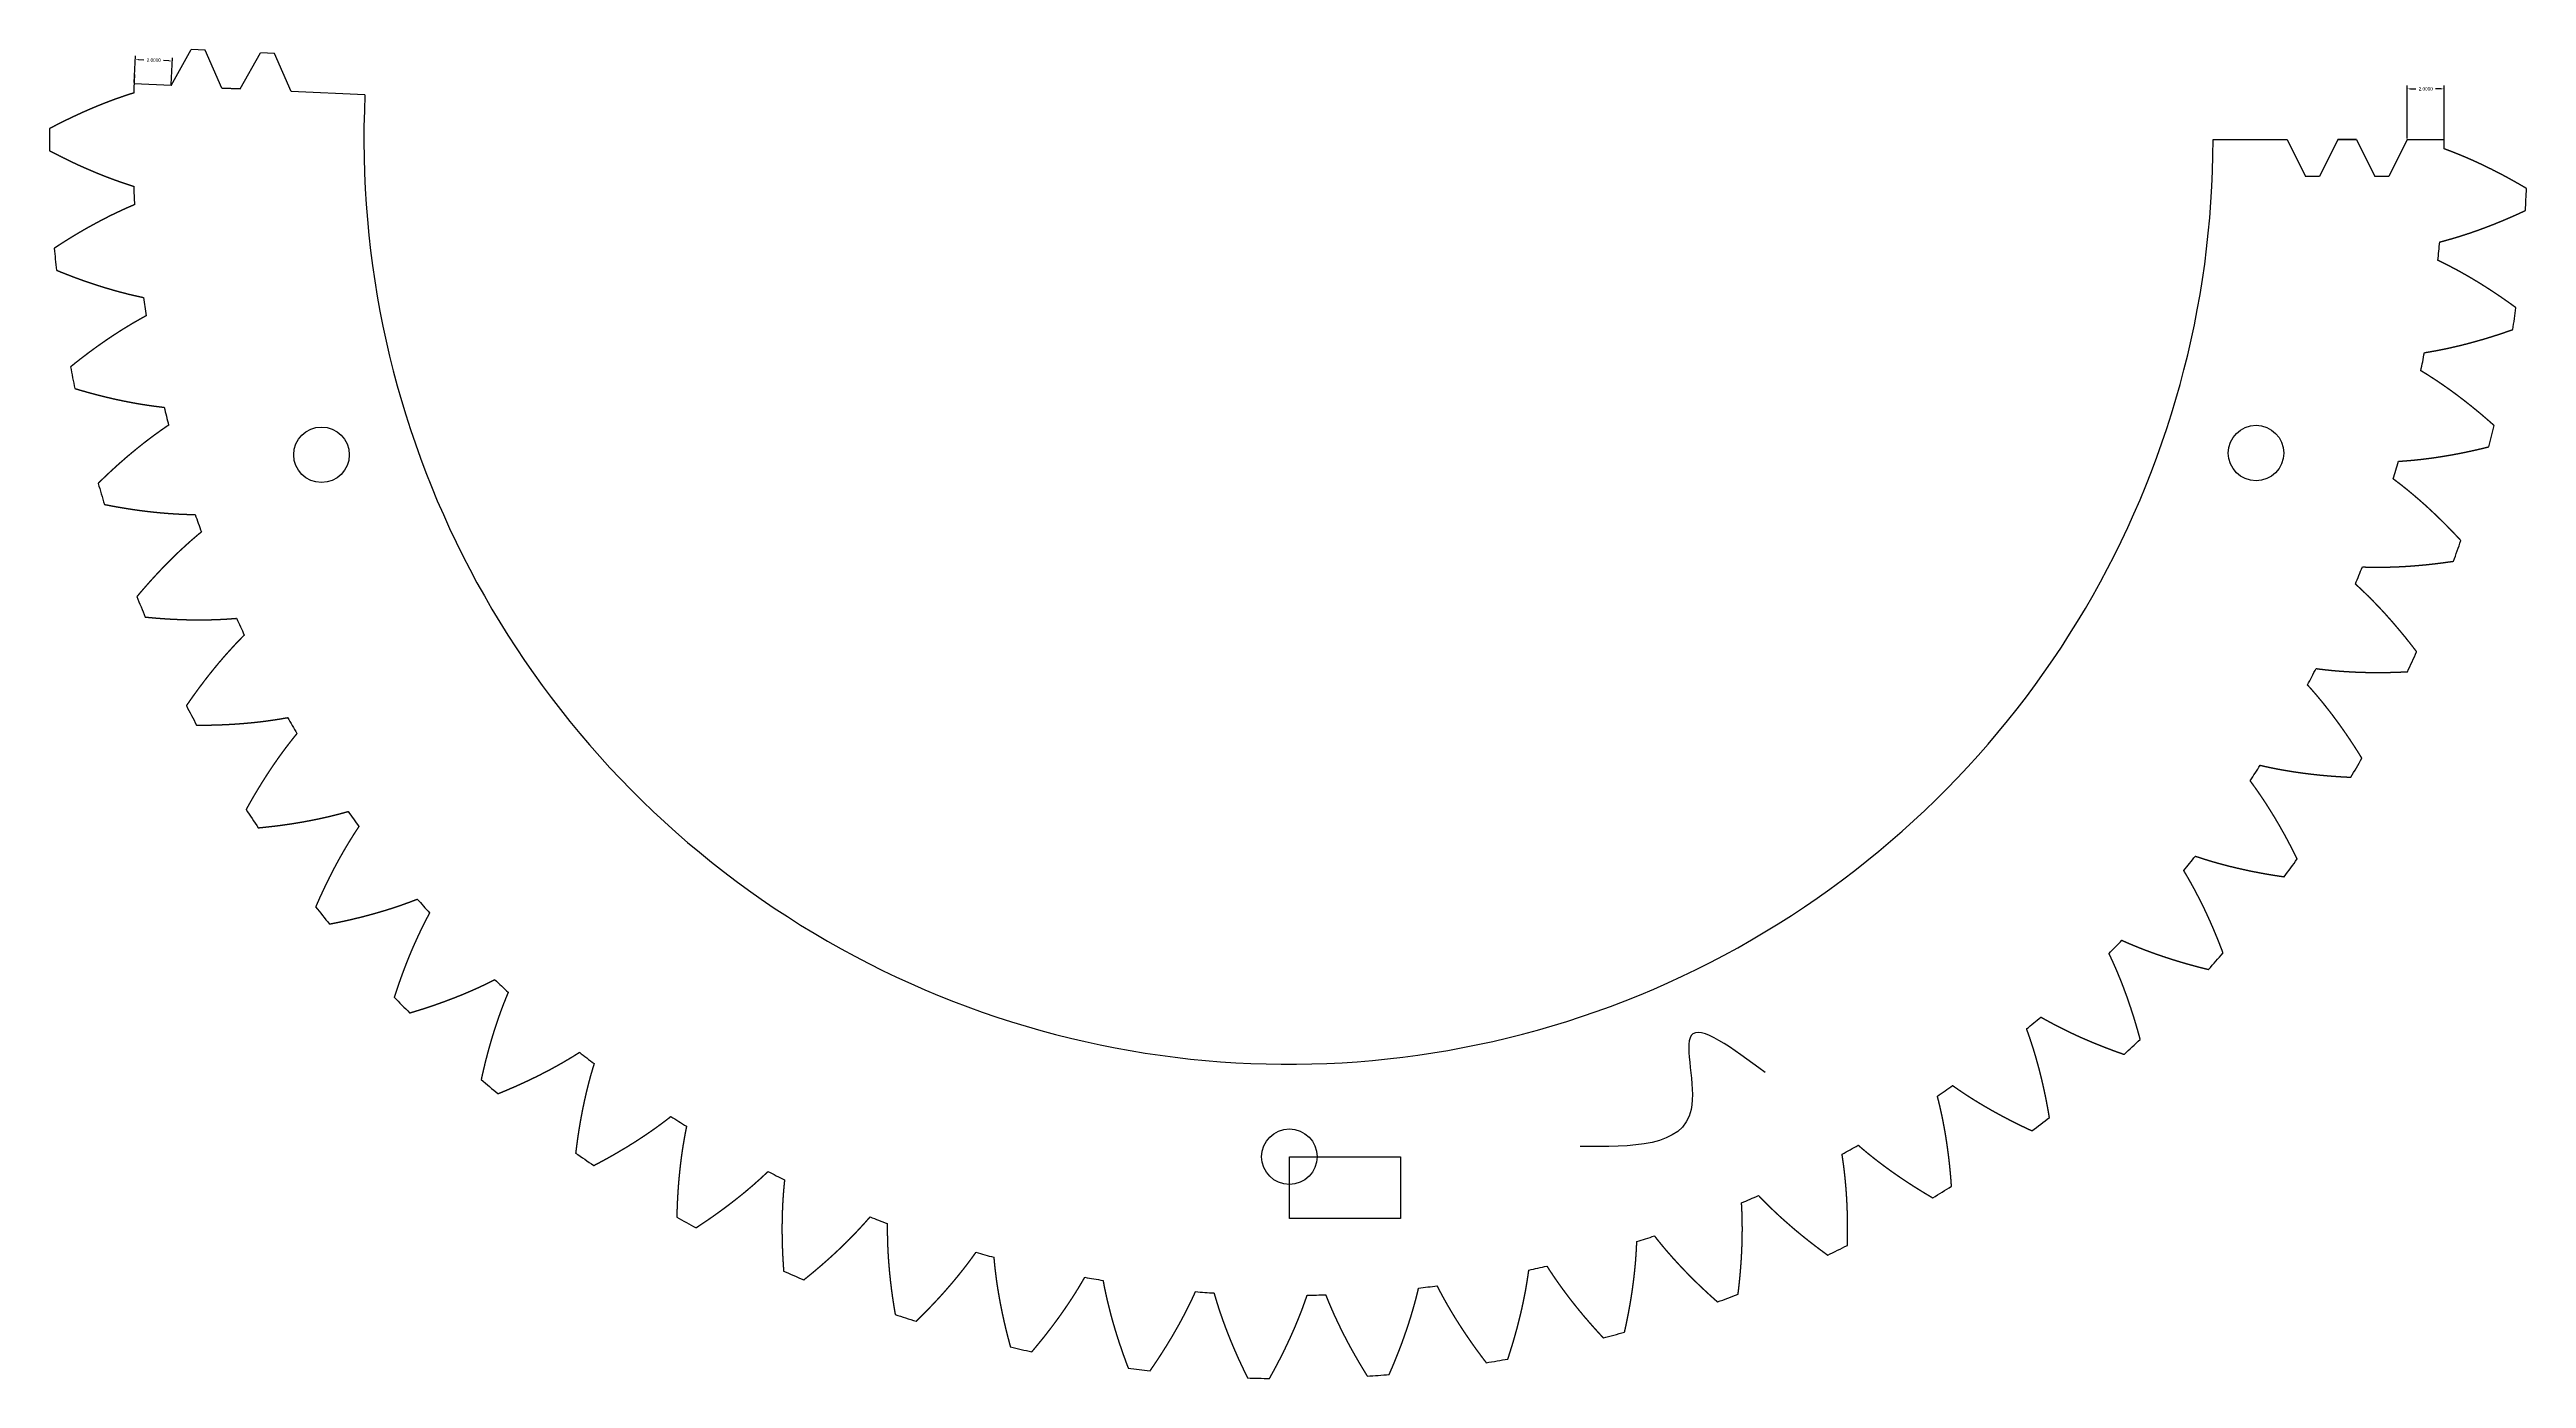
# Model space of a CAD drawing. Header units: millimetres. Extents: x -106 to 415, y -206 to 191.
# Drawn here: x 55.4 to 189.4, y -132.7 to -60.9 of the extents above; entities that cross this region are included whole.
import ezdxf

# ---------------------------------------------------------------- set-up
doc = ezdxf.new("R2010")
doc.units = ezdxf.units.MM
doc.header["$MEASUREMENT"] = 0

msp = doc.modelspace()

# ---------------------------------------------------------------- linework, layer by layer
at = {"linetype": 'Continuous'}
for p, q in [((60.00729, -62.65996), (60.07717, -61.2152)), ((60.24826, -61.40369), (60.53159, -61.41739)), ((61.88635, -61.48292), (61.60302, -61.46922)), ((62.00193, -62.81902), (63.09739, -60.86967)), ((62.00495, -62.75659), (62.07483, -61.31183)), ((63.84651, -60.9059), (63.09739, -60.86967)), ((64.74872, -62.95188), (63.84651, -60.9059)), ((65.74755, -63.00019), (66.84301, -61.05084)), ((67.59214, -61.08708), (66.84301, -61.05084)), ((68.49434, -63.13306), (67.59214, -61.08708)), ((62.00193, -62.81902), (60.00427, -62.72239)), ((64.74872, -62.95188), (65.74755, -63.00019)), ((65.74755, -63.00019), (64.74872, -62.95188)), ((65.74755, -63.00019), (64.74872, -62.95188)), ((182.93128, -65.67948), (182.93128, -62.81668)), ((184.93128, -65.67948), (184.93128, -62.81668)), ((72.48967, -63.32631), (68.49434, -63.13306)), ((183.11128, -62.99668), (183.39557, -62.99668)), ((184.75128, -62.99668), (184.467, -62.99668)), ((172.43128, -65.74198), (176.43128, -65.74198)), ((176.43128, -65.74198), (177.43128, -67.74198)), ((179.18128, -65.74198), (178.18128, -67.74198)), ((180.18128, -65.74198), (179.18128, -65.74198)), ((179.18128, -65.74198), (180.18128, -65.74198)), ((180.18128, -65.74198), (181.18128, -67.74198)), ((182.93128, -65.74198), (181.93128, -67.74198)), ((182.93128, -65.74198), (184.93128, -65.74198)), ((178.18128, -67.74198), (177.43128, -67.74198)), ((181.93128, -67.74198), (181.18128, -67.74198)), ((122.4802, -120.74198), (128.49653, -120.74198)), ((122.4802, -124.08846), (122.4802, -120.74198)), ((128.49653, -120.74198), (128.49653, -124.08846)), ((128.49653, -124.08846), (122.4802, -124.08846))]:
    msp.add_line(p, q, dxfattribs=at)
for centre in [(70.13829, -82.78444), (174.7545, -82.69139), (122.4802, -120.74198)]:
    msp.add_circle(centre, 1.5)
for radius, start, end in [(62.5, 176.7723624, 177.6891762), (50, 177.2307675, 0.0000017), (67, 179.4915557, 180.5084445), (62.5, 359.5415932, 0.458407), (62.5, 182.3108239, 183.2276378), (67, 356.7223249, 357.7392137), (67, 185.0300172, 186.046906), (62.5, 354.0031316, 354.9199455), (62.5, 187.8492855, 188.7660993), (67, 351.1838634, 352.2007522), (62.5, 348.4646701, 349.3814839), (67, 190.5684787, 191.5853676), (62.5, 193.387747, 194.3045609), (67, 345.6454018, 346.6622907), (67, 196.1069403, 197.1238291), (62.5, 342.9262085, 343.8430224), (62.5, 198.9262085, 199.8430224), (67, 340.1069403, 341.1238291), (62.5, 337.387747, 338.3045609), (67, 201.6454018, 202.6622907), (62.5, 204.4646701, 205.3814839), (67, 334.5684787, 335.5853676), (62.5, 331.8492855, 332.7660993), (67, 207.1838634, 208.2007522), (62.5, 210.0031316, 210.9199455), (62.5, 326.3108239, 327.2276378), (67, 329.0300172, 330.046906), (67, 212.7223249, 213.7392137), (62.5, 215.5415932, 216.458407), (62.5, 320.7723624, 321.6891762), (67, 323.4915557, 324.5084445), (62.5, 221.0800547, 221.9968686), (67, 218.2607864, 219.2776753), (62.5, 315.2339009, 316.1507147), (67, 317.9530941, 318.969983), (62.5, 226.6185162, 227.5353301), (67, 223.799248, 224.8161368), (62.5, 309.6954393, 310.6122532), (62.5, 232.1569778, 233.0737916), (67, 312.4146326, 313.4315214), (67, 229.3377095, 230.3545984), (62.5, 304.1569778, 305.0737916), (62.5, 237.6954393, 238.6122532), (67, 306.8761711, 307.8930599), (67, 234.8761711, 235.8930599), (62.5, 298.6185162, 299.5353301), (62.5, 243.2339009, 244.1507147), (62.5, 293.0800547, 293.9968686), (67, 301.3377095, 302.3545984), (67, 240.4146326, 241.4315214), (62.5, 248.7723624, 249.6891762), (62.5, 287.5415932, 288.458407), (67, 295.799248, 296.8161368), (67, 245.9530941, 246.969983), (62.5, 254.3108239, 255.2276378), (62.5, 282.0031316, 282.9199455), (62.5, 259.8492855, 260.7660993), (62.5, 265.387747, 266.3045609), (62.5, 270.9262085, 271.8430224), (62.5, 276.4646701, 277.3814839), (67, 290.2607864, 291.2776753), (67, 251.4915557, 252.5084445), (67, 257.0300172, 258.046906), (67, 284.7223249, 285.7392137), (67, 262.5684787, 263.5853676), (67, 273.6454018, 274.6622907), (67, 279.1838634, 280.2007522), (67, 268.1069403, 269.1238291)]:
    msp.add_arc((122.43128, -65.74198), radius, start, end)
for points in [[(59.98211, -63.22194), (59.96159, -63.2283), (59.92056, -63.24108), (59.85903, -63.2604), (59.77703, -63.28648), (59.67458, -63.31961), (59.57219, -63.35329), (59.46986, -63.3875), (59.36758, -63.42225), (59.26537, -63.45753), (59.16321, -63.49333), (59.06112, -63.52965), (58.95909, -63.56648), (58.85713, -63.60381), (58.75523, -63.64164), (58.65339, -63.67997), (58.55162, -63.71878), (58.44992, -63.75809), (58.34828, -63.79788), (58.24672, -63.83814), (58.14522, -63.87889), (58.04379, -63.92011), (57.94244, -63.96179), (57.84115, -64.00394), (57.73994, -64.04655), (57.63881, -64.08962), (57.53774, -64.13315), (57.43675, -64.17712), (57.33584, -64.22155), (57.23501, -64.26642), (57.13425, -64.31173), (57.03357, -64.35749), (56.93297, -64.40368), (56.83244, -64.45031), (56.732, -64.49736), (56.63164, -64.54485), (56.53136, -64.59277), (56.43117, -64.64111), (56.33105, -64.68987), (56.23102, -64.73905), (56.13108, -64.78864), (56.03122, -64.83866), (55.93145, -64.88908), (55.83176, -64.93992), (55.73217, -64.99116), (55.63266, -65.04281), (55.55312, -65.08446), (55.4935, -65.11587), (55.45378, -65.13689), (55.43392, -65.14743)], [(55.43392, -66.33653), (55.45378, -66.34706), (55.4935, -66.36808), (55.55312, -66.3995), (55.63266, -66.44114), (55.73217, -66.49279), (55.83176, -66.54404), (55.93145, -66.59487), (56.03122, -66.6453), (56.13108, -66.69531), (56.23102, -66.74491), (56.33105, -66.79409), (56.43117, -66.84285), (56.53136, -66.89119), (56.63164, -66.9391), (56.732, -66.98659), (56.83244, -67.03365), (56.93297, -67.08027), (57.03357, -67.12647), (57.13425, -67.17222), (57.23501, -67.21754), (57.33584, -67.26241), (57.43675, -67.30683), (57.53774, -67.35081), (57.63881, -67.39433), (57.73994, -67.4374), (57.84115, -67.48001), (57.94244, -67.52216), (58.04379, -67.56385), (58.14522, -67.60507), (58.24672, -67.64581), (58.34828, -67.68608), (58.44992, -67.72587), (58.55162, -67.76517), (58.65339, -67.80399), (58.75523, -67.84231), (58.85713, -67.88014), (58.95909, -67.91747), (59.06112, -67.9543), (59.16321, -67.99062), (59.26537, -68.02643), (59.36758, -68.0617), (59.46986, -68.09645), (59.57219, -68.13066), (59.67458, -68.16434), (59.77703, -68.19748), (59.85903, -68.22356), (59.92056, -68.24288), (59.96159, -68.25565), (59.98211, -68.26201)], [(189.37913, -68.38499), (189.3598, -68.37351), (189.32114, -68.35059), (189.26311, -68.31633), (189.18568, -68.2709), (189.08878, -68.2145), (188.99178, -68.1585), (188.89466, -68.10291), (188.79745, -68.04772), (188.70012, -67.99294), (188.60269, -67.93858), (188.50515, -67.88462), (188.40751, -67.83108), (188.30976, -67.77796), (188.21192, -67.72525), (188.11397, -67.67297), (188.01592, -67.62112), (187.91777, -67.56969), (187.81951, -67.51869), (187.72116, -67.46812), (187.62271, -67.41799), (187.52416, -67.3683), (187.42551, -67.31905), (187.32677, -67.27025), (187.22792, -67.22189), (187.12899, -67.17399), (187.02995, -67.12654), (186.93082, -67.07954), (186.8316, -67.03301), (186.73228, -66.98694), (186.63287, -66.94134), (186.53337, -66.89621), (186.43378, -66.85156), (186.33409, -66.80739), (186.23432, -66.7637), (186.13445, -66.7205), (186.0345, -66.67779), (185.93445, -66.63558), (185.83432, -66.59386), (185.73411, -66.55265), (185.6338, -66.51195), (185.53341, -66.47178), (185.43293, -66.43213), (185.33237, -66.39301), (185.23173, -66.35443), (185.131, -66.31638), (185.05036, -66.28637), (184.98983, -66.2641), (184.94947, -66.24936), (184.92928, -66.24202)], [(60.03042, -69.26092), (60.01062, -69.26923), (59.97101, -69.28591), (59.91163, -69.31107), (59.83253, -69.34495), (59.73376, -69.38782), (59.6351, -69.43122), (59.53654, -69.47515), (59.4381, -69.5196), (59.33977, -69.56458), (59.24155, -69.61008), (59.14344, -69.65608), (59.04544, -69.70259), (58.94755, -69.74959), (58.84978, -69.79708), (58.75212, -69.84505), (58.65457, -69.89351), (58.55713, -69.94244), (58.45981, -69.99185), (58.36261, -70.04174), (58.26552, -70.09209), (58.16854, -70.1429), (58.07168, -70.19417), (57.97494, -70.2459), (57.87831, -70.29808), (57.78181, -70.35071), (57.68542, -70.40379), (57.58914, -70.4573), (57.49299, -70.51126), (57.39695, -70.56566), (57.30104, -70.62048), (57.20525, -70.67574), (57.10957, -70.73143), (57.01402, -70.78754), (56.91859, -70.84407), (56.82328, -70.90102), (56.72809, -70.95839), (56.63303, -71.01617), (56.53809, -71.07437), (56.44327, -71.13298), (56.34858, -71.19199), (56.25402, -71.2514), (56.15958, -71.31122), (56.06526, -71.37144), (55.97108, -71.43206), (55.87702, -71.49307), (55.80187, -71.5422), (55.74557, -71.57922), (55.70805, -71.60398), (55.6893, -71.61638)], [(184.68578, -71.2762), (184.70658, -71.27084), (184.74818, -71.26006), (184.81057, -71.24374), (184.89374, -71.22165), (184.99767, -71.1935), (185.10156, -71.16481), (185.20543, -71.13558), (185.30926, -71.10582), (185.41306, -71.07552), (185.51683, -71.04469), (185.62055, -71.01335), (185.72424, -70.98149), (185.82789, -70.94913), (185.9315, -70.91626), (186.03507, -70.8829), (186.1386, -70.84905), (186.24208, -70.81471), (186.34552, -70.77987), (186.44891, -70.74456), (186.55226, -70.70877), (186.65556, -70.6725), (186.75881, -70.63576), (186.86201, -70.59855), (186.96516, -70.56088), (187.06826, -70.52275), (187.17131, -70.48416), (187.27431, -70.44511), (187.37725, -70.40561), (187.48013, -70.36566), (187.58296, -70.32527), (187.68574, -70.28443), (187.78845, -70.24316), (187.89111, -70.20144), (187.99371, -70.15929), (188.09624, -70.11671), (188.19872, -70.07369), (188.30114, -70.03025), (188.40349, -69.98638), (188.50578, -69.94209), (188.608, -69.89738), (188.71016, -69.85225), (188.81225, -69.80671), (188.91428, -69.76075), (189.01623, -69.71437), (189.11812, -69.66759), (189.19958, -69.62984), (189.26064, -69.60134), (189.30134, -69.58226), (189.32168, -69.5727)], [(188.81151, -74.83405), (188.79338, -74.82076), (188.75711, -74.79422), (188.70266, -74.75452), (188.62997, -74.70182), (188.53897, -74.63633), (188.44782, -74.57124), (188.35653, -74.50653), (188.26509, -74.44222), (188.1735, -74.3783), (188.08177, -74.31478), (187.9899, -74.25167), (187.89788, -74.18895), (187.80572, -74.12664), (187.71342, -74.06474), (187.62097, -74.00325), (187.52838, -73.94217), (187.43565, -73.88151), (187.34278, -73.82127), (187.24977, -73.76145), (187.15661, -73.70205), (187.06332, -73.64308), (186.96989, -73.58454), (186.87631, -73.52643), (186.7826, -73.46876), (186.68874, -73.41153), (186.59475, -73.35475), (186.50062, -73.2984), (186.40635, -73.24251), (186.31195, -73.18707), (186.2174, -73.13209), (186.12272, -73.07757), (186.0279, -73.02351), (185.93294, -72.96993), (185.83785, -72.91681), (185.74262, -72.86418), (185.64725, -72.81202), (185.55175, -72.76034), (185.45612, -72.70916), (185.36034, -72.65847), (185.26443, -72.60828), (185.16839, -72.55861), (185.07221, -72.50945), (184.9759, -72.46081), (184.87945, -72.41269), (184.78286, -72.3651), (184.70549, -72.32744), (184.64739, -72.29943), (184.60864, -72.28087), (184.58926, -72.27161)], [(55.80407, -72.79993), (55.82485, -72.8085), (55.86642, -72.82559), (55.92879, -72.8511), (56.01198, -72.88487), (56.11601, -72.92668), (56.22008, -72.96807), (56.32421, -73.00905), (56.42838, -73.04961), (56.5326, -73.08975), (56.63687, -73.12947), (56.74118, -73.16877), (56.84553, -73.20764), (56.94992, -73.24608), (57.05436, -73.28409), (57.15883, -73.32167), (57.26335, -73.35882), (57.3679, -73.39553), (57.47249, -73.43179), (57.57712, -73.46762), (57.68178, -73.503), (57.78647, -73.53793), (57.8912, -73.5724), (57.99596, -73.60643), (58.10076, -73.63999), (58.20558, -73.6731), (58.31043, -73.70575), (58.41531, -73.73792), (58.52021, -73.76963), (58.62514, -73.80087), (58.7301, -73.83163), (58.83508, -73.8619), (58.94008, -73.8917), (59.0451, -73.921), (59.15014, -73.94981), (59.2552, -73.97813), (59.36028, -74.00595), (59.46537, -74.03327), (59.57048, -74.06008), (59.6756, -74.08638), (59.78073, -74.11215), (59.88587, -74.1374), (59.99102, -74.16211), (60.09618, -74.18629), (60.20134, -74.20993), (60.30651, -74.23302), (60.39065, -74.25107), (60.45375, -74.26436), (60.49582, -74.27311), (60.51686, -74.27746)], [(60.66136, -75.26705), (60.64245, -75.27723), (60.60464, -75.29765), (60.54796, -75.32843), (60.4725, -75.36978), (60.37833, -75.42198), (60.28431, -75.4747), (60.19046, -75.52794), (60.09677, -75.58169), (60.00324, -75.63595), (59.90987, -75.69071), (59.81665, -75.74597), (59.7236, -75.80171), (59.63071, -75.85794), (59.53797, -75.91464), (59.4454, -75.97182), (59.35298, -76.02947), (59.26072, -76.08758), (59.16863, -76.14615), (59.07669, -76.20518), (58.98491, -76.26467), (58.89329, -76.3246), (58.80184, -76.38499), (58.71054, -76.44581), (58.6194, -76.50707), (58.52842, -76.56877), (58.4376, -76.6309), (58.34694, -76.69346), (58.25645, -76.75645), (58.16611, -76.81985), (58.07594, -76.88368), (57.98592, -76.94793), (57.89607, -77.01259), (57.80638, -77.07766), (57.71685, -77.14314), (57.62748, -77.20902), (57.53828, -77.27531), (57.44923, -77.342), (57.36035, -77.40909), (57.27164, -77.47657), (57.18308, -77.54445), (57.09469, -77.61271), (57.00647, -77.68137), (56.91841, -77.75041), (56.83051, -77.81983), (56.74278, -77.88964), (56.67272, -77.94579), (56.62025, -77.98807), (56.58531, -78.01633), (56.56784, -78.03048)], [(183.86102, -77.25879), (183.88224, -77.25546), (183.92469, -77.24875), (183.98836, -77.23852), (184.07327, -77.22456), (184.17944, -77.20658), (184.28562, -77.18805), (184.39182, -77.16898), (184.49804, -77.14938), (184.60428, -77.12924), (184.71053, -77.10857), (184.8168, -77.08738), (184.92308, -77.06568), (185.02937, -77.04347), (185.13567, -77.02076), (185.24197, -76.99755), (185.34829, -76.97385), (185.4546, -76.94965), (185.56092, -76.92497), (185.66724, -76.8998), (185.77355, -76.87415), (185.87987, -76.84802), (185.98619, -76.82141), (186.0925, -76.79434), (186.1988, -76.7668), (186.3051, -76.7388), (186.41139, -76.71033), (186.51768, -76.68141), (186.62395, -76.65203), (186.73021, -76.6222), (186.83646, -76.59192), (186.94269, -76.56119), (187.04891, -76.53002), (187.15512, -76.49841), (187.2613, -76.46636), (187.36747, -76.43387), (187.47362, -76.40094), (187.57975, -76.36759), (187.68586, -76.33381), (187.79195, -76.2996), (187.89801, -76.26496), (188.00405, -76.2299), (188.11006, -76.19442), (188.21604, -76.15852), (188.322, -76.1222), (188.42793, -76.08547), (188.51265, -76.05576), (188.57618, -76.03329), (188.61852, -76.01823), (188.63969, -76.01068)], [(187.62411, -81.19822), (187.60735, -81.18324), (187.57381, -81.15332), (187.52344, -81.10856), (187.45618, -81.04909), (187.37192, -80.97512), (187.28748, -80.90153), (187.20286, -80.82832), (187.11806, -80.75548), (187.03307, -80.68302), (186.9479, -80.61095), (186.86254, -80.53926), (186.77701, -80.46796), (186.69129, -80.39704), (186.60539, -80.32652), (186.51931, -80.2564), (186.43305, -80.18667), (186.34661, -80.11734), (186.25999, -80.04842), (186.17318, -79.9799), (186.0862, -79.91179), (185.99903, -79.84409), (185.91168, -79.7768), (185.82415, -79.70994), (185.73644, -79.64349), (185.64855, -79.57747), (185.56048, -79.51187), (185.47222, -79.44671), (185.38379, -79.38198), (185.29517, -79.31769), (185.20638, -79.25384), (185.1174, -79.19043), (185.02824, -79.12748), (184.9389, -79.06498), (184.84937, -79.00294), (184.75967, -78.94135), (184.66978, -78.88023), (184.57971, -78.81958), (184.48946, -78.75941), (184.39903, -78.69971), (184.30841, -78.6405), (184.21761, -78.58179), (184.12662, -78.52357), (184.03545, -78.46587), (183.9441, -78.40867), (183.85256, -78.35197), (183.77918, -78.30703), (183.72406, -78.27354), (183.68728, -78.25132), (183.66888, -78.24024)], [(56.7963, -79.19744), (56.81781, -79.20396), (56.86084, -79.21696), (56.92538, -79.23633), (57.01143, -79.26192), (57.11901, -79.29349), (57.2266, -79.32464), (57.33419, -79.35538), (57.4418, -79.38569), (57.5494, -79.41559), (57.65702, -79.44506), (57.76463, -79.47411), (57.87225, -79.50273), (57.97986, -79.53091), (58.08748, -79.55867), (58.1951, -79.58599), (58.30271, -79.61287), (58.41031, -79.63932), (58.51792, -79.66532), (58.62551, -79.69088), (58.7331, -79.71599), (58.84068, -79.74065), (58.94825, -79.76486), (59.0558, -79.78862), (59.16334, -79.81192), (59.27087, -79.83475), (59.37838, -79.85712), (59.48588, -79.87903), (59.59335, -79.90046), (59.70081, -79.92143), (59.80824, -79.94191), (59.91566, -79.96192), (60.02304, -79.98144), (60.1304, -80.00047), (60.23773, -80.01901), (60.34503, -80.03705), (60.4523, -80.0546), (60.55954, -80.07165), (60.66675, -80.08819), (60.77392, -80.10422), (60.88104, -80.11973), (60.98813, -80.13471), (61.09518, -80.14916), (61.20218, -80.16308), (61.30913, -80.17645), (61.41603, -80.18929), (61.50152, -80.19913), (61.56562, -80.20627), (61.60834, -80.21092), (61.62969, -80.21322)], [(61.86903, -81.18424), (61.85118, -81.1962), (61.81552, -81.22017), (61.76208, -81.25628), (61.69096, -81.30472), (61.60227, -81.36577), (61.51378, -81.42731), (61.42551, -81.48936), (61.33744, -81.5519), (61.24958, -81.61493), (61.16193, -81.67845), (61.07449, -81.74245), (60.98725, -81.80691), (60.90021, -81.87184), (60.81339, -81.93723), (60.72676, -82.00308), (60.64034, -82.06937), (60.55412, -82.13612), (60.46811, -82.20331), (60.3823, -82.27094), (60.29669, -82.339), (60.21128, -82.4075), (60.12608, -82.47643), (60.04108, -82.54578), (59.95628, -82.61555), (59.87168, -82.68574), (59.78728, -82.75635), (59.70308, -82.82737), (59.61909, -82.89879), (59.53529, -82.97062), (59.4517, -83.04286), (59.36831, -83.11549), (59.28511, -83.18852), (59.20212, -83.26194), (59.11933, -83.33576), (59.03674, -83.40996), (58.95435, -83.48455), (58.87216, -83.55952), (58.79017, -83.63487), (58.70838, -83.7106), (58.62679, -83.78671), (58.5454, -83.86319), (58.46421, -83.94004), (58.38323, -84.01725), (58.30244, -84.09484), (58.22185, -84.17278), (58.15754, -84.23543), (58.1094, -84.28258), (58.07735, -84.31409), (58.06133, -84.32986)], [(182.46271, -83.13385), (182.48416, -83.13258), (182.52705, -83.13), (182.59142, -83.12597), (182.67728, -83.12027), (182.78468, -83.11261), (182.89215, -83.10442), (182.9997, -83.09569), (183.10732, -83.08643), (183.215, -83.07664), (183.32276, -83.06632), (183.43057, -83.05549), (183.53845, -83.04415), (183.64639, -83.0323), (183.75438, -83.01996), (183.86243, -83.00712), (183.97053, -82.99378), (184.07869, -82.97996), (184.18689, -82.96565), (184.29514, -82.95086), (184.40344, -82.93559), (184.51178, -82.91984), (184.62017, -82.90362), (184.7286, -82.88694), (184.83706, -82.86979), (184.94557, -82.85217), (185.05411, -82.8341), (185.16269, -82.81557), (185.2713, -82.79658), (185.37995, -82.77715), (185.48862, -82.75726), (185.59733, -82.73693), (185.70606, -82.71616), (185.81482, -82.69494), (185.9236, -82.67329), (186.03241, -82.6512), (186.14124, -82.62868), (186.2501, -82.60572), (186.35897, -82.58234), (186.46786, -82.55852), (186.57677, -82.53428), (186.6857, -82.50962), (186.79464, -82.48454), (186.90359, -82.45904), (187.01256, -82.43312), (187.12154, -82.40678), (187.20873, -82.38538), (187.27413, -82.36915), (187.31773, -82.35824), (187.33954, -82.35277)], [(185.82802, -87.41808), (185.81278, -87.40155), (185.78229, -87.36854), (185.73648, -87.31912), (185.67527, -87.25344), (185.59855, -87.17169), (185.5216, -87.09029), (185.44444, -87.00925), (185.36706, -86.92857), (185.28946, -86.84825), (185.21165, -86.76829), (185.13361, -86.68869), (185.05536, -86.60947), (184.97688, -86.53061), (184.89819, -86.45213), (184.81928, -86.37403), (184.74015, -86.2963), (184.66081, -86.21895), (184.58124, -86.14199), (184.50145, -86.06541), (184.42145, -85.98922), (184.34122, -85.91342), (184.26077, -85.83802), (184.18011, -85.76302), (184.09922, -85.68842), (184.01811, -85.61423), (183.93678, -85.54044), (183.85523, -85.46706), (183.77345, -85.3941), (183.69146, -85.32155), (183.60924, -85.24943), (183.52679, -85.17773), (183.44413, -85.10647), (183.36123, -85.03564), (183.27812, -84.96524), (183.19477, -84.89529), (183.11121, -84.82578), (183.02741, -84.75672), (182.94339, -84.68812), (182.85914, -84.61997), (182.77466, -84.55229), (182.68995, -84.48509), (182.60501, -84.41836), (182.51983, -84.35213), (182.43442, -84.28638), (182.34878, -84.22111), (182.28008, -84.16929), (182.22845, -84.13065), (182.19399, -84.10498), (182.17674, -84.09217)], [(58.40135, -85.46931), (58.42339, -85.47372), (58.46747, -85.48251), (58.53358, -85.49557), (58.6217, -85.51273), (58.73182, -85.53377), (58.84192, -85.55439), (58.95197, -85.5746), (59.062, -85.59439), (59.17199, -85.61376), (59.28194, -85.63271), (59.39186, -85.65123), (59.50174, -85.66933), (59.61157, -85.687), (59.72136, -85.70424), (59.83111, -85.72105), (59.94082, -85.73742), (60.05047, -85.75336), (60.16008, -85.76885), (60.26964, -85.78391), (60.37915, -85.79852), (60.48861, -85.81268), (60.59801, -85.8264), (60.70736, -85.83966), (60.81665, -85.85247), (60.92588, -85.86482), (61.03505, -85.87671), (61.14415, -85.88814), (61.2532, -85.8991), (61.36217, -85.9096), (61.47108, -85.91962), (61.57992, -85.92916), (61.68869, -85.93823), (61.79739, -85.94681), (61.90601, -85.9549), (62.01455, -85.96251), (62.12301, -85.96962), (62.2314, -85.97624), (62.3397, -85.98235), (62.44791, -85.98796), (62.55604, -85.99306), (62.66407, -85.99764), (62.77201, -86.00169), (62.87985, -86.00521), (62.9876, -86.0082), (63.09524, -86.01066), (63.18128, -86.01221), (63.24576, -86.01313), (63.28873, -86.01363), (63.31021, -86.01386)], [(63.64215, -86.95725), (63.62554, -86.97087), (63.59236, -86.99818), (63.54266, -87.03927), (63.47654, -87.09435), (63.39415, -87.16368), (63.31202, -87.23348), (63.23014, -87.30375), (63.14852, -87.3745), (63.06716, -87.44572), (62.98605, -87.5174), (62.90519, -87.58954), (62.82458, -87.66212), (62.74422, -87.73515), (62.66411, -87.80861), (62.58424, -87.88251), (62.50462, -87.95684), (62.42525, -88.03159), (62.34612, -88.10677), (62.26724, -88.18236), (62.1886, -88.25837), (62.1102, -88.3348), (62.03205, -88.41162), (61.95414, -88.48886), (61.87647, -88.56649), (61.79904, -88.64452), (61.72185, -88.72294), (61.6449, -88.80175), (61.56819, -88.88095), (61.49172, -88.96053), (61.41549, -89.0405), (61.33949, -89.12084), (61.26374, -89.20156), (61.18822, -89.28265), (61.11294, -89.36411), (61.03789, -89.44593), (60.96309, -89.52813), (60.88852, -89.61068), (60.81418, -89.69359), (60.74008, -89.77686), (60.66622, -89.86049), (60.59259, -89.94447), (60.5192, -90.02879), (60.44604, -90.11347), (60.37312, -90.19849), (60.30044, -90.28385), (60.24247, -90.35241), (60.19911, -90.40398), (60.17024, -90.43844), (60.15582, -90.45568)], [(180.50391, -88.84653), (180.52537, -88.84734), (180.56832, -88.84891), (180.63277, -88.8511), (180.71878, -88.85372), (180.82642, -88.85646), (180.93418, -88.85868), (181.04207, -88.86037), (181.15008, -88.86154), (181.25821, -88.86219), (181.36645, -88.86232), (181.47481, -88.86194), (181.58328, -88.86107), (181.69186, -88.85969), (181.80054, -88.85783), (181.90932, -88.85548), (182.01821, -88.85264), (182.12719, -88.84932), (182.23627, -88.84552), (182.34544, -88.84125), (182.45471, -88.8365), (182.56407, -88.83128), (182.67351, -88.8256), (182.78304, -88.81946), (182.89266, -88.81285), (183.00236, -88.80579), (183.11214, -88.79828), (183.222, -88.79032), (183.33194, -88.7819), (183.44195, -88.77304), (183.55203, -88.76374), (183.66219, -88.754), (183.77242, -88.74381), (183.88272, -88.73319), (183.99309, -88.72214), (184.10352, -88.71066), (184.21402, -88.69874), (184.32458, -88.6864), (184.4352, -88.67363), (184.54589, -88.66044), (184.65663, -88.64682), (184.76742, -88.63279), (184.87828, -88.61834), (184.98918, -88.60347), (185.10014, -88.58819), (185.21116, -88.57249), (185.30001, -88.55961), (185.36667, -88.54977), (185.41112, -88.54312), (185.43335, -88.53978)], [(183.44002, -93.43556), (183.42645, -93.41764), (183.39928, -93.38183), (183.35845, -93.32822), (183.30387, -93.25694), (183.23539, -93.16816), (183.16667, -93.07972), (183.09769, -92.99161), (183.02845, -92.90384), (182.95897, -92.8164), (182.88923, -92.72931), (182.81924, -92.64255), (182.749, -92.55615), (182.67851, -92.47009), (182.60776, -92.38438), (182.53675, -92.29902), (182.4655, -92.21402), (182.39398, -92.12937), (182.32222, -92.04509), (182.25019, -91.96117), (182.17791, -91.87761), (182.10538, -91.79443), (182.03258, -91.71162), (181.95953, -91.62918), (181.88622, -91.54712), (181.81265, -91.46544), (181.73882, -91.38415), (181.66473, -91.30324), (181.59038, -91.22273), (181.51577, -91.14261), (181.44089, -91.06289), (181.36576, -90.98357), (181.29035, -90.90466), (181.21468, -90.82616), (181.13875, -90.74807), (181.06255, -90.6704), (180.98608, -90.59315), (180.90934, -90.51633), (180.83233, -90.43993), (180.75505, -90.36397), (180.6775, -90.28845), (180.59967, -90.21339), (180.52156, -90.13878), (180.44318, -90.06463), (180.36451, -89.99094), (180.28557, -89.91772), (180.22219, -89.85951), (180.17454, -89.81606), (180.14271, -89.78719), (180.12678, -89.77277)], [(60.60423, -91.557), (60.62659, -91.55926), (60.67131, -91.56375), (60.73837, -91.57037), (60.82774, -91.57894), (60.93938, -91.58925), (61.05095, -91.59916), (61.16244, -91.60865), (61.27386, -91.61773), (61.38521, -91.62639), (61.49648, -91.63464), (61.60767, -91.64247), (61.71878, -91.64988), (61.82981, -91.65687), (61.94075, -91.66343), (62.05161, -91.66956), (62.16238, -91.67527), (62.27307, -91.68055), (62.38366, -91.6854), (62.49416, -91.68981), (62.60457, -91.69378), (62.71488, -91.69732), (62.8251, -91.70041), (62.93521, -91.70305), (63.04523, -91.70526), (63.15514, -91.70701), (63.26495, -91.70831), (63.37465, -91.70915), (63.48424, -91.70954), (63.59372, -91.70947), (63.70309, -91.70893), (63.81234, -91.70792), (63.92148, -91.70645), (64.03049, -91.7045), (64.13939, -91.70207), (64.24816, -91.69916), (64.3568, -91.69578), (64.46532, -91.6919), (64.5737, -91.68754), (64.68195, -91.68268), (64.79007, -91.67732), (64.89804, -91.67145), (65.00587, -91.66506), (65.11354, -91.65816), (65.22107, -91.65074), (65.32846, -91.6428), (65.41424, -91.63603), (65.47851, -91.63072), (65.52133, -91.62708), (65.54273, -91.62523)], [(65.96416, -92.53218), (65.94895, -92.54734), (65.91856, -92.57772), (65.87306, -92.62342), (65.81257, -92.68462), (65.73725, -92.76158), (65.66224, -92.83898), (65.58753, -92.91683), (65.51312, -92.99512), (65.43901, -93.07386), (65.36519, -93.15304), (65.29167, -93.23264), (65.21845, -93.31267), (65.14551, -93.39311), (65.07286, -93.47396), (65.0005, -93.55522), (64.92843, -93.63689), (64.85664, -93.71895), (64.78514, -93.80141), (64.71392, -93.88427), (64.64298, -93.96752), (64.57233, -94.05115), (64.50195, -94.13516), (64.43186, -94.21955), (64.36204, -94.30432), (64.29251, -94.38945), (64.22325, -94.47496), (64.15426, -94.56083), (64.08555, -94.64706), (64.01712, -94.73365), (63.94896, -94.8206), (63.88108, -94.90791), (63.81347, -94.99556), (63.74613, -95.08356), (63.67906, -95.1719), (63.61226, -95.26059), (63.54574, -95.34962), (63.47948, -95.43899), (63.4135, -95.52869), (63.34778, -95.61872), (63.28233, -95.70908), (63.21715, -95.79977), (63.15224, -95.89079), (63.0876, -95.98213), (63.02323, -96.07379), (62.95912, -96.16577), (62.90804, -96.2396), (62.86986, -96.29512), (62.84445, -96.3322), (62.83176, -96.35075)], [(178.00289, -94.34348), (178.02418, -94.34636), (178.06677, -94.35207), (178.13071, -94.36048), (178.21607, -94.37138), (178.32294, -94.3845), (178.42999, -94.39711), (178.53721, -94.4092), (178.6446, -94.42079), (178.75216, -94.43187), (178.85989, -94.44245), (178.96778, -94.45253), (179.07582, -94.46213), (179.18403, -94.47124), (179.29238, -94.47988), (179.40088, -94.48803), (179.50953, -94.49572), (179.61833, -94.50293), (179.72726, -94.50968), (179.83634, -94.51596), (179.94555, -94.52178), (180.0549, -94.52714), (180.16439, -94.53205), (180.274, -94.53651), (180.38374, -94.54052), (180.49361, -94.54408), (180.6036, -94.54719), (180.71372, -94.54987), (180.82395, -94.55211), (180.93431, -94.55391), (181.04478, -94.55527), (181.15537, -94.5562), (181.26606, -94.55671), (181.37687, -94.55678), (181.48779, -94.55643), (181.59882, -94.55566), (181.70995, -94.55446), (181.82118, -94.55285), (181.93252, -94.55082), (182.04396, -94.54837), (182.1555, -94.54551), (182.26713, -94.54223), (182.37887, -94.53855), (182.49069, -94.53445), (182.60261, -94.52995), (182.71461, -94.52505), (182.80429, -94.5208), (182.87159, -94.51743), (182.91648, -94.51511), (182.93893, -94.51392)], [(180.48239, -99.19446), (180.47061, -99.17532), (180.44703, -99.13706), (180.41157, -99.07976), (180.36412, -99.00354), (180.30453, -98.90857), (180.24466, -98.81391), (180.1845, -98.71955), (180.12407, -98.62551), (180.06335, -98.53177), (180.00234, -98.43835), (179.94105, -98.34525), (179.87948, -98.25247), (179.81761, -98.16001), (179.75547, -98.06787), (179.69303, -97.97606), (179.63031, -97.88457), (179.56731, -97.79342), (179.50401, -97.7026), (179.44042, -97.61212), (179.37654, -97.52198), (179.31237, -97.43219), (179.24791, -97.34274), (179.18316, -97.25363), (179.11811, -97.16488), (179.05276, -97.07648), (178.98713, -96.98844), (178.92119, -96.90076), (178.85496, -96.81345), (178.78843, -96.7265), (178.7216, -96.63993), (178.65446, -96.55373), (178.58703, -96.46791), (178.51929, -96.38247), (178.45124, -96.29742), (178.38289, -96.21276), (178.31424, -96.12849), (178.24527, -96.04462), (178.176, -95.96115), (178.10641, -95.87808), (178.03651, -95.79543), (177.96629, -95.71321), (177.89574, -95.63141), (177.82488, -95.55004), (177.7537, -95.4691), (177.68219, -95.3886), (177.62473, -95.32455), (177.58149, -95.2767), (177.55259, -95.24489), (177.53813, -95.22901)], [(63.38437, -97.40365), (63.40684, -97.40375), (63.45179, -97.4039), (63.51917, -97.40402), (63.60895, -97.40393), (63.72107, -97.40341), (63.83307, -97.4025), (63.94496, -97.40119), (64.05674, -97.39947), (64.1684, -97.39735), (64.27995, -97.39482), (64.39138, -97.39188), (64.50268, -97.38853), (64.61387, -97.38477), (64.72493, -97.3806), (64.83586, -97.376), (64.94667, -97.37099), (65.05734, -97.36557), (65.16789, -97.35971), (65.2783, -97.35344), (65.38857, -97.34674), (65.49871, -97.33961), (65.60871, -97.33205), (65.71857, -97.32406), (65.82828, -97.31563), (65.93785, -97.30676), (66.04727, -97.29746), (66.15654, -97.28771), (66.26566, -97.27752), (66.37462, -97.26688), (66.48343, -97.25579), (66.59207, -97.24425), (66.70056, -97.23225), (66.80888, -97.21978), (66.91703, -97.20686), (67.02501, -97.19347), (67.13282, -97.17961), (67.24045, -97.16528), (67.34791, -97.15048), (67.45519, -97.13519), (67.56228, -97.11942), (67.66918, -97.10316), (67.77589, -97.08639), (67.8824, -97.06913), (67.98871, -97.05137), (68.09482, -97.0331), (68.17955, -97.01808), (68.24301, -97.0066), (68.28528, -96.99884), (68.3064, -96.99494)], [(68.8134, -97.85697), (68.79972, -97.87354), (68.7724, -97.90671), (68.73152, -97.95658), (68.67722, -98.02334), (68.60969, -98.1072), (68.5425, -98.19148), (68.47565, -98.27618), (68.40914, -98.36129), (68.34297, -98.44681), (68.27715, -98.53274), (68.21165, -98.61907), (68.14649, -98.70579), (68.08166, -98.7929), (68.01715, -98.88039), (67.95297, -98.96825), (67.88912, -99.05649), (67.82559, -99.1451), (67.76238, -99.23408), (67.69949, -99.32342), (67.63691, -99.41312), (67.57466, -99.50318), (67.51273, -99.5936), (67.4511, -99.68436), (67.3898, -99.77547), (67.3288, -99.86692), (67.26811, -99.95871), (67.20774, -100.05084), (67.14768, -100.1433), (67.08792, -100.23609), (67.02847, -100.32921), (66.96933, -100.42266), (66.91049, -100.51643), (66.85196, -100.61052), (66.79373, -100.70492), (66.73581, -100.79964), (66.67819, -100.89468), (66.62087, -100.99002), (66.56384, -101.08567), (66.50712, -101.18163), (66.4507, -101.27788), (66.39458, -101.37444), (66.33876, -101.4713), (66.28324, -101.56845), (66.22801, -101.66589), (66.17308, -101.76363), (66.12937, -101.84205), (66.09671, -101.901), (66.07501, -101.94035), (66.06417, -101.96004)], [(176.98275, -104.64104), (176.97288, -104.62084), (176.9531, -104.58048), (176.92333, -104.52003), (176.88346, -104.43959), (176.83332, -104.33931), (176.78286, -104.23931), (176.7321, -104.13959), (176.68102, -104.04015), (176.62963, -103.941), (176.57792, -103.84212), (176.5259, -103.74354), (176.47357, -103.64525), (176.42092, -103.54725), (176.36796, -103.44954), (176.31468, -103.35213), (176.26108, -103.25502), (176.20716, -103.15822), (176.15293, -103.06171), (176.09837, -102.96552), (176.04349, -102.86963), (175.98828, -102.77406), (175.93276, -102.67881), (175.8769, -102.58387), (175.82072, -102.48925), (175.76422, -102.39496), (175.70738, -102.301), (175.65022, -102.20737), (175.59272, -102.11407), (175.53489, -102.02111), (175.47673, -101.92848), (175.41823, -101.83621), (175.35939, -101.74428), (175.30021, -101.6527), (175.2407, -101.56148), (175.18084, -101.47062), (175.12063, -101.38012), (175.06009, -101.28998), (174.99919, -101.20021), (174.93794, -101.11082), (174.87634, -101.02181), (174.81439, -100.93319), (174.75207, -100.84496), (174.68939, -100.75714), (174.62635, -100.66971), (174.56295, -100.58268), (174.51193, -100.51338), (174.47351, -100.46159), (174.44783, -100.42714), (174.43496, -100.40993)], [(174.98302, -99.57339), (175.00393, -99.57831), (175.04577, -99.58811), (175.1086, -99.60264), (175.19251, -99.62174), (175.29761, -99.64511), (175.40294, -99.66799), (175.5085, -99.69038), (175.61427, -99.71228), (175.72026, -99.73369), (175.82646, -99.75461), (175.93288, -99.77506), (176.03949, -99.79504), (176.14631, -99.81455), (176.25332, -99.8336), (176.36053, -99.8522), (176.46793, -99.87033), (176.57552, -99.88801), (176.6833, -99.90524), (176.79126, -99.92202), (176.8994, -99.93836), (177.00773, -99.95425), (177.11623, -99.9697), (177.2249, -99.98471), (177.33374, -99.99929), (177.44275, -100.01344), (177.55193, -100.02716), (177.66127, -100.04045), (177.77078, -100.05332), (177.88044, -100.06576), (177.99027, -100.07778), (178.10025, -100.08938), (178.21038, -100.10057), (178.32066, -100.11133), (178.4311, -100.12169), (178.54168, -100.13164), (178.65241, -100.14117), (178.76328, -100.1503), (178.8743, -100.15903), (178.98545, -100.16735), (179.09674, -100.17526), (179.20817, -100.18278), (179.31974, -100.18989), (179.43143, -100.19661), (179.54326, -100.20293), (179.65522, -100.20886), (179.74489, -100.21328), (179.8122, -100.21643), (179.8571, -100.21845), (179.87956, -100.21944)], [(66.71581, -102.95469), (66.73819, -102.95262), (66.78294, -102.94844), (66.85002, -102.94204), (66.93938, -102.93329), (67.05092, -102.92196), (67.16231, -102.91024), (67.27355, -102.89814), (67.38464, -102.88564), (67.49558, -102.87275), (67.60636, -102.85947), (67.71698, -102.84579), (67.82745, -102.83171), (67.93775, -102.81724), (68.04789, -102.80236), (68.15786, -102.78708), (68.26767, -102.7714), (68.3773, -102.75532), (68.48676, -102.73883), (68.59605, -102.72192), (68.70517, -102.70461), (68.81411, -102.68689), (68.92286, -102.66875), (69.03143, -102.65019), (69.13982, -102.63121), (69.24802, -102.61181), (69.35603, -102.59199), (69.46385, -102.57174), (69.57148, -102.55107), (69.67891, -102.52996), (69.78613, -102.50842), (69.89316, -102.48644), (69.99998, -102.46403), (70.10659, -102.44117), (70.21299, -102.41787), (70.31917, -102.39412), (70.42514, -102.36992), (70.53089, -102.34527), (70.63642, -102.32016), (70.74172, -102.29459), (70.84679, -102.26856), (70.95162, -102.24206), (71.05621, -102.21507), (71.16056, -102.18761), (71.26466, -102.15967), (71.36851, -102.13125), (71.4514, -102.10812), (71.51345, -102.09056), (71.55477, -102.07876), (71.57542, -102.07284)], [(72.16325, -102.88192), (72.15124, -102.89973), (72.12725, -102.93538), (72.09137, -102.98897), (72.04377, -103.06065), (71.98464, -103.15064), (71.9259, -103.24101), (71.86754, -103.33177), (71.80955, -103.4229), (71.75195, -103.51441), (71.69472, -103.60629), (71.63787, -103.69854), (71.58138, -103.79114), (71.52526, -103.8841), (71.4695, -103.9774), (71.4141, -104.07105), (71.35906, -104.16504), (71.30437, -104.25937), (71.25004, -104.35404), (71.19607, -104.44903), (71.14245, -104.54435), (71.08918, -104.64), (71.03626, -104.73597), (70.98368, -104.83226), (70.93145, -104.92886), (70.87957, -105.02577), (70.82803, -105.12299), (70.77683, -105.22051), (70.72597, -105.31834), (70.67545, -105.41646), (70.62526, -105.51489), (70.57541, -105.61361), (70.5259, -105.71262), (70.47673, -105.81191), (70.42788, -105.9115), (70.37937, -106.01137), (70.33119, -106.11152), (70.28334, -106.21195), (70.23581, -106.31266), (70.18862, -106.41364), (70.14175, -106.51489), (70.09521, -106.61642), (70.049, -106.71821), (70.00311, -106.82027), (69.95754, -106.92259), (69.9123, -107.02517), (69.87636, -107.10744), (69.84955, -107.16926), (69.83175, -107.21053), (69.82286, -107.23118)], [(172.97379, -109.72442), (172.96591, -109.70337), (172.95011, -109.66129), (172.92632, -109.59824), (172.8944, -109.51433), (172.85417, -109.40968), (172.8136, -109.30528), (172.7727, -109.20112), (172.73145, -109.09722), (172.68987, -108.99356), (172.64795, -108.89016), (172.60569, -108.78702), (172.56309, -108.68413), (172.52015, -108.58151), (172.47686, -108.47915), (172.43323, -108.37705), (172.38925, -108.27522), (172.34493, -108.17366), (172.30026, -108.07238), (172.25524, -107.97137), (172.20987, -107.87063), (172.16415, -107.77018), (172.11807, -107.67001), (172.07164, -107.57013), (172.02486, -107.47053), (171.97772, -107.37123), (171.93022, -107.27221), (171.88236, -107.1735), (171.83413, -107.07509), (171.78555, -106.97698), (171.73659, -106.87918), (171.68727, -106.78168), (171.63758, -106.68451), (171.58752, -106.58765), (171.53708, -106.49111), (171.48627, -106.39489), (171.43508, -106.299), (171.38352, -106.20344), (171.33157, -106.10822), (171.27924, -106.01333), (171.22652, -105.91879), (171.1734, -105.8246), (171.11989, -105.73077), (171.06598, -105.63731), (171.01167, -105.5442), (170.95696, -105.45146), (170.91288, -105.37756), (170.87963, -105.3223), (170.85739, -105.28553), (170.84625, -105.26717)], [(171.47249, -104.48743), (171.49282, -104.49435), (171.53353, -104.50813), (171.59466, -104.52867), (171.67633, -104.55577), (171.77869, -104.58917), (171.88132, -104.62211), (171.98422, -104.65458), (172.08738, -104.68659), (172.19081, -104.71813), (172.2945, -104.74921), (172.39844, -104.77983), (172.50264, -104.81001), (172.60707, -104.83974), (172.71175, -104.86903), (172.81666, -104.89788), (172.92181, -104.9263), (173.02719, -104.95428), (173.1328, -104.98183), (173.23864, -105.00895), (173.3447, -105.03565), (173.45098, -105.06192), (173.55748, -105.08777), (173.6642, -105.1132), (173.77113, -105.13822), (173.87826, -105.16282), (173.98561, -105.18701), (174.09316, -105.2108), (174.20091, -105.23417), (174.30886, -105.25714), (174.41701, -105.2797), (174.52536, -105.30186), (174.6339, -105.32363), (174.74263, -105.34499), (174.85155, -105.36596), (174.96065, -105.38653), (175.06995, -105.40671), (175.17942, -105.42649), (175.28907, -105.44589), (175.39891, -105.4649), (175.50892, -105.48352), (175.6191, -105.50176), (175.72946, -105.5196), (175.83999, -105.53707), (175.95068, -105.55415), (176.06155, -105.57086), (176.15037, -105.58392), (176.21707, -105.59355), (176.26156, -105.59989), (176.28382, -105.60304)], [(70.56746, -108.15829), (70.58953, -108.15407), (70.63367, -108.14558), (70.69982, -108.13275), (70.78791, -108.11541), (70.89784, -108.09337), (71.00758, -108.07095), (71.11714, -108.04817), (71.2265, -108.02501), (71.33568, -108.00147), (71.44466, -107.97756), (71.55344, -107.95327), (71.66203, -107.92859), (71.77042, -107.90354), (71.87861, -107.8781), (71.9866, -107.85229), (72.09438, -107.82608), (72.20195, -107.79949), (72.30931, -107.77251), (72.41646, -107.74514), (72.52339, -107.71737), (72.63011, -107.68922), (72.73661, -107.66066), (72.84288, -107.63171), (72.94893, -107.60237), (73.05475, -107.57261), (73.16035, -107.54246), (73.26571, -107.5119), (73.37084, -107.48094), (73.47573, -107.44956), (73.58038, -107.41777), (73.68478, -107.38557), (73.78894, -107.35295), (73.89284, -107.31991), (73.99649, -107.28644), (74.09989, -107.25256), (74.20303, -107.21824), (74.30591, -107.1835), (74.40852, -107.14833), (74.51086, -107.11272), (74.61293, -107.07666), (74.71471, -107.04016), (74.81621, -107.00321), (74.91742, -106.96581), (75.01834, -106.92795), (75.11896, -106.88964), (75.19923, -106.85862), (75.2593, -106.83516), (75.29929, -106.81942), (75.31927, -106.81153)], [(75.98244, -107.5601), (75.9722, -107.57898), (75.95176, -107.61679), (75.92123, -107.67359), (75.88077, -107.74953), (75.8306, -107.84481), (75.78085, -107.94043), (75.73152, -108.03639), (75.68261, -108.13269), (75.63411, -108.22934), (75.58601, -108.32631), (75.53833, -108.42361), (75.49104, -108.52124), (75.44415, -108.61918), (75.39766, -108.71743), (75.35155, -108.81599), (75.30584, -108.91485), (75.26052, -109.01402), (75.21558, -109.11348), (75.17102, -109.21324), (75.12685, -109.3133), (75.08306, -109.41364), (75.03965, -109.51427), (74.99662, -109.61518), (74.95395, -109.71637), (74.91166, -109.81783), (74.86975, -109.91957), (74.8282, -110.02158), (74.78702, -110.12386), (74.7462, -110.22641), (74.70575, -110.32922), (74.66566, -110.43228), (74.62594, -110.53561), (74.58658, -110.63919), (74.54757, -110.74303), (74.50892, -110.84711), (74.47063, -110.95144), (74.4327, -111.05602), (74.39512, -111.16085), (74.35789, -111.26591), (74.32101, -111.37122), (74.28449, -111.47676), (74.24831, -111.58254), (74.21249, -111.68855), (74.17701, -111.79479), (74.14188, -111.90126), (74.11405, -111.98661), (74.09333, -112.05073), (74.07959, -112.09353), (74.07274, -112.11494)], [(168.49292, -114.39715), (168.48711, -114.37543), (168.47545, -114.33203), (168.45785, -114.26698), (168.43418, -114.18038), (168.40423, -114.07233), (168.37393, -113.9645), (168.34327, -113.85689), (168.31225, -113.74949), (168.28087, -113.6423), (168.24912, -113.53534), (168.21701, -113.4286), (168.18454, -113.32208), (168.1517, -113.21579), (168.1185, -113.10973), (168.08492, -113.0039), (168.05098, -112.8983), (168.01667, -112.79294), (167.98198, -112.68781), (167.94692, -112.58293), (167.91148, -112.47829), (167.87567, -112.37389), (167.83948, -112.26974), (167.80291, -112.16584), (167.76595, -112.0622), (167.72861, -111.95881), (167.69089, -111.85567), (167.65278, -111.7528), (167.61428, -111.65019), (167.57539, -111.54785), (167.53611, -111.44578), (167.49642, -111.34398), (167.45634, -111.24246), (167.41586, -111.14122), (167.37498, -111.04027), (167.33369, -110.9396), (167.292, -110.83921), (167.2499, -110.73912), (167.20738, -110.63933), (167.16445, -110.53984), (167.1211, -110.44065), (167.07732, -110.34178), (167.03312, -110.24322), (166.98848, -110.14499), (166.94341, -110.04708), (166.89791, -109.94949), (166.86116, -109.87168), (166.83341, -109.81347), (166.81482, -109.77472), (166.8055, -109.75537)], [(167.50407, -109.03971), (167.52364, -109.04856), (167.56282, -109.06621), (167.62169, -109.09255), (167.70037, -109.1274), (167.79902, -109.17053), (167.898, -109.21322), (167.99728, -109.25547), (168.09687, -109.29729), (168.19678, -109.33866), (168.29698, -109.3796), (168.39748, -109.42012), (168.49828, -109.46021), (168.59935, -109.49988), (168.70071, -109.53913), (168.80235, -109.57798), (168.90427, -109.61641), (169.00646, -109.65443), (169.10892, -109.69205), (169.21164, -109.72926), (169.31463, -109.76606), (169.41788, -109.80247), (169.52139, -109.83848), (169.62515, -109.87409), (169.72917, -109.90931), (169.83343, -109.94414), (169.93794, -109.97858), (170.04269, -110.01263), (170.14769, -110.0463), (170.25292, -110.07958), (170.35839, -110.11247), (170.46409, -110.14499), (170.57002, -110.17712), (170.67618, -110.20888), (170.78257, -110.24026), (170.88918, -110.27127), (170.99601, -110.3019), (171.10306, -110.33216), (171.21033, -110.36205), (171.31782, -110.39157), (171.42552, -110.42072), (171.53343, -110.44951), (171.64155, -110.47792), (171.74987, -110.50598), (171.8584, -110.53366), (171.96714, -110.56099), (172.05429, -110.58256), (172.11974, -110.59858), (172.16342, -110.60919), (172.18527, -110.61447)], [(74.90334, -112.96586), (74.92491, -112.95952), (74.96802, -112.94682), (75.03262, -112.92766), (75.11863, -112.9019), (75.22592, -112.86935), (75.33298, -112.83645), (75.43983, -112.8032), (75.54645, -112.76959), (75.65284, -112.73563), (75.759, -112.70131), (75.86494, -112.66663), (75.97064, -112.63159), (76.07611, -112.59619), (76.18133, -112.56043), (76.28632, -112.52431), (76.39107, -112.48783), (76.49557, -112.45098), (76.59983, -112.41376), (76.70383, -112.37618), (76.80759, -112.33822), (76.91109, -112.2999), (77.01433, -112.2612), (77.11732, -112.22213), (77.22004, -112.18268), (77.3225, -112.14286), (77.42469, -112.10265), (77.52661, -112.06207), (77.62826, -112.0211), (77.72963, -111.97975), (77.83072, -111.93801), (77.93153, -111.89588), (78.03205, -111.85336), (78.13229, -111.81044), (78.23222, -111.76713), (78.33187, -111.72342), (78.43121, -111.67931), (78.53026, -111.63481), (78.629, -111.58989), (78.72742, -111.54457), (78.82553, -111.49883), (78.92332, -111.45268), (79.02078, -111.40611), (79.11791, -111.35911), (79.2147, -111.31169), (79.31116, -111.26384), (79.38806, -111.22522), (79.44558, -111.19607), (79.48386, -111.17655), (79.50299, -111.16677)], [(80.23532, -111.84784), (80.22695, -111.86762), (80.21025, -111.90722), (80.18534, -111.9667), (80.1524, -112.0462), (80.11166, -112.14587), (80.07137, -112.24584), (80.03153, -112.34612), (79.99214, -112.4467), (79.95319, -112.54757), (79.91469, -112.64873), (79.87661, -112.75018), (79.83897, -112.85192), (79.80175, -112.95392), (79.76496, -113.0562), (79.72858, -113.15875), (79.69262, -113.26157), (79.65708, -113.36464), (79.62195, -113.46798), (79.58723, -113.57158), (79.55293, -113.67543), (79.51903, -113.77953), (79.48553, -113.88387), (79.45243, -113.98847), (79.41974, -114.0933), (79.38744, -114.19838), (79.35553, -114.30369), (79.32402, -114.40923), (79.29291, -114.51501), (79.26218, -114.62101), (79.23184, -114.72724), (79.20189, -114.8337), (79.17232, -114.94038), (79.14314, -115.04728), (79.11434, -115.15439), (79.08592, -115.26172), (79.05787, -115.36926), (79.03021, -115.47701), (79.00292, -115.58498), (78.97601, -115.69314), (78.94946, -115.80152), (78.9233, -115.91009), (78.8975, -116.01886), (78.87207, -116.12784), (78.84702, -116.237), (78.82233, -116.34637), (78.80287, -116.43401), (78.78843, -116.49983), (78.77888, -116.54375), (78.77413, -116.56572)], [(163.58199, -118.6156), (163.5783, -118.59342), (163.57088, -118.54909), (163.55965, -118.48265), (163.54444, -118.39417), (163.52506, -118.28374), (163.50531, -118.17349), (163.48518, -118.06342), (163.46467, -117.95352), (163.44378, -117.84381), (163.4225, -117.73428), (163.40085, -117.62494), (163.3788, -117.51579), (163.35638, -117.40682), (163.33356, -117.29805), (163.31036, -117.18947), (163.28677, -117.08109), (163.26278, -116.97291), (163.23841, -116.86493), (163.21363, -116.75715), (163.18846, -116.64958), (163.16289, -116.54221), (163.13692, -116.43506), (163.11055, -116.32811), (163.08377, -116.22138), (163.05658, -116.11487), (163.02899, -116.00858), (163.00099, -115.90251), (162.97257, -115.79667), (162.94374, -115.69105), (162.91449, -115.58566), (162.88482, -115.48051), (162.85472, -115.3756), (162.8242, -115.27092), (162.79325, -115.16649), (162.76187, -115.06231), (162.73006, -114.95837), (162.69782, -114.85468), (162.66513, -114.75125), (162.632, -114.64808), (162.59843, -114.54517), (162.5644, -114.44253), (162.52991, -114.34017), (162.49496, -114.23809), (162.45955, -114.13628), (162.42368, -114.03476), (162.39462, -113.95377), (162.37261, -113.89315), (162.35785, -113.85279), (162.35044, -113.83263)], [(163.11482, -113.18773), (163.13345, -113.19843), (163.17074, -113.21977), (163.22679, -113.25167), (163.30174, -113.29396), (163.39577, -113.34641), (163.49016, -113.39846), (163.5849, -113.45009), (163.68, -113.50132), (163.77544, -113.55214), (163.87122, -113.60256), (163.96735, -113.65259), (164.0638, -113.70222), (164.16058, -113.75146), (164.25768, -113.80032), (164.35509, -113.84879), (164.45282, -113.89688), (164.55086, -113.94458), (164.64921, -113.99191), (164.74787, -114.03886), (164.84683, -114.08544), (164.94608, -114.13164), (165.04563, -114.17747), (165.14547, -114.22293), (165.2456, -114.26803), (165.34602, -114.31276), (165.44671, -114.35712), (165.54769, -114.40112), (165.64894, -114.44476), (165.75047, -114.48805), (165.85227, -114.53097), (165.95434, -114.57353), (166.05668, -114.61574), (166.15928, -114.6576), (166.26214, -114.6991), (166.36526, -114.74025), (166.46864, -114.78105), (166.57227, -114.8215), (166.67616, -114.86161), (166.78029, -114.90136), (166.88468, -114.94077), (166.9893, -114.97984), (167.09418, -115.01856), (167.19929, -115.05693), (167.30464, -115.09497), (167.41023, -115.13266), (167.49489, -115.16254), (167.55849, -115.1848), (167.60094, -115.19958), (167.62218, -115.20695)], [(79.68298, -117.33251), (79.70383, -117.32412), (79.74552, -117.30731), (79.80797, -117.28201), (79.89109, -117.24807), (79.99473, -117.20532), (80.09813, -117.16224), (80.20126, -117.11883), (80.30414, -117.07509), (80.40676, -117.03101), (80.50912, -116.98661), (80.61121, -116.94187), (80.71304, -116.89679), (80.81459, -116.85138), (80.91588, -116.80563), (81.01689, -116.75955), (81.11763, -116.71312), (81.21809, -116.66636), (81.31826, -116.61926), (81.41816, -116.57181), (81.51776, -116.52402), (81.61708, -116.47588), (81.71611, -116.4274), (81.81484, -116.37857), (81.91328, -116.32939), (82.01142, -116.27987), (82.10925, -116.22999), (82.20678, -116.17975), (82.304, -116.12917), (82.4009, -116.07822), (82.49749, -116.02692), (82.59377, -115.97526), (82.68972, -115.92323), (82.78534, -115.87085), (82.88063, -115.81809), (82.97559, -115.76497), (83.07022, -115.71148), (83.1645, -115.65762), (83.25844, -115.60339), (83.35204, -115.54878), (83.44527, -115.49379), (83.53815, -115.43841), (83.63066, -115.38265), (83.7228, -115.3265), (83.81456, -115.26995), (83.90595, -115.21302), (83.97876, -115.16716), (84.03321, -115.13259), (84.06943, -115.10947), (84.08752, -115.09789)], [(84.88216, -115.7051), (84.87574, -115.7256), (84.86294, -115.76662), (84.84389, -115.82823), (84.81877, -115.91053), (84.78785, -116.01367), (84.7574, -116.11707), (84.72742, -116.22072), (84.69792, -116.32463), (84.66889, -116.42879), (84.64032, -116.5332), (84.61222, -116.63785), (84.58457, -116.74274), (84.55737, -116.84786), (84.53062, -116.95322), (84.50431, -117.0588), (84.47844, -117.1646), (84.45302, -117.27063), (84.42802, -117.37688), (84.40347, -117.48334), (84.37934, -117.59001), (84.35565, -117.6969), (84.33238, -117.80399), (84.30953, -117.91129), (84.28711, -118.01879), (84.2651, -118.12649), (84.24351, -118.23439), (84.22233, -118.34248), (84.20157, -118.45077), (84.18122, -118.55925), (84.16127, -118.66791), (84.14173, -118.77676), (84.1226, -118.88579), (84.10387, -118.99501), (84.08554, -119.1044), (84.06761, -119.21397), (84.05008, -119.32372), (84.03294, -119.43364), (84.0162, -119.54373), (83.99985, -119.65399), (83.9839, -119.76442), (83.96833, -119.87501), (83.95315, -119.98577), (83.93836, -120.09669), (83.92396, -120.20776), (83.90994, -120.319), (83.89903, -120.40811), (83.89101, -120.47502), (83.88575, -120.51966), (83.88314, -120.54198)], [(158.28684, -122.34038), (158.28531, -122.31795), (158.2822, -122.27311), (158.27743, -122.2059), (158.27084, -122.11636), (158.26221, -122.00458), (158.25319, -121.89293), (158.24378, -121.78143), (158.23397, -121.67007), (158.22376, -121.55886), (158.21316, -121.44779), (158.20216, -121.33687), (158.19075, -121.22609), (158.17895, -121.11547), (158.16674, -121.00501), (158.15412, -120.8947), (158.1411, -120.78455), (158.12767, -120.67456), (158.11383, -120.56473), (158.09957, -120.45506), (158.0849, -120.34556), (158.06981, -120.23623), (158.0543, -120.12706), (158.03837, -120.01807), (158.02202, -119.90926), (158.00524, -119.80062), (157.98804, -119.69216), (157.9704, -119.58388), (157.95233, -119.47579), (157.93383, -119.36788), (157.91489, -119.26017), (157.8955, -119.15264), (157.87567, -119.04531), (157.8554, -118.93818), (157.83467, -118.83125), (157.8135, -118.72452), (157.79187, -118.618), (157.76978, -118.51169), (157.74723, -118.40558), (157.72421, -118.29969), (157.70073, -118.19403), (157.67676, -118.08859), (157.65231, -117.98337), (157.62738, -117.87839), (157.60196, -117.77365), (157.57606, -117.66914), (157.55494, -117.58572), (157.53889, -117.52326), (157.52809, -117.48166), (157.52267, -117.46088)], [(158.34572, -116.89277), (158.36323, -116.90521), (158.39829, -116.93006), (158.451, -116.96721), (158.52151, -117.01654), (158.61004, -117.07782), (158.69897, -117.13873), (158.78828, -117.19927), (158.87799, -117.25944), (158.96808, -117.31923), (159.05856, -117.37866), (159.1494, -117.43773), (159.24061, -117.49644), (159.33219, -117.55479), (159.42412, -117.61279), (159.5164, -117.67044), (159.60903, -117.72774), (159.70201, -117.78468), (159.79534, -117.84128), (159.889, -117.89754), (159.983, -117.95344), (160.07733, -118.00901), (160.17199, -118.06424), (160.26698, -118.11912), (160.36229, -118.17367), (160.45792, -118.22788), (160.55386, -118.28176), (160.65012, -118.3353), (160.74669, -118.38851), (160.84357, -118.44139), (160.94075, -118.49393), (161.03824, -118.54615), (161.13602, -118.59804), (161.2341, -118.6496), (161.33248, -118.70084), (161.43115, -118.75175), (161.5301, -118.80234), (161.62935, -118.8526), (161.72888, -118.90255), (161.82869, -118.95217), (161.92878, -119.00147), (162.02915, -119.05045), (162.1298, -119.09911), (162.23071, -119.14745), (162.3319, -119.19547), (162.43336, -119.24318), (162.51474, -119.28109), (162.5759, -119.30939), (162.61672, -119.32819), (162.63715, -119.33758)], [(84.86175, -121.21747), (84.8817, -121.20711), (84.92157, -121.18636), (84.98128, -121.15514), (85.06074, -121.11334), (85.15977, -121.06078), (85.25852, -121.00793), (85.35699, -120.95477), (85.45516, -120.9013), (85.55305, -120.84753), (85.65064, -120.79345), (85.74794, -120.73907), (85.84494, -120.68437), (85.94164, -120.62937), (86.03804, -120.57406), (86.13413, -120.51844), (86.22992, -120.46251), (86.3254, -120.40627), (86.42056, -120.34972), (86.51541, -120.29285), (86.60994, -120.23567), (86.70415, -120.17818), (86.79803, -120.12036), (86.89159, -120.06223), (86.98482, -120.00378), (87.07772, -119.94502), (87.17028, -119.88593), (87.26251, -119.82652), (87.35439, -119.76678), (87.44593, -119.70672), (87.53712, -119.64634), (87.62795, -119.58563), (87.71843, -119.52458), (87.80855, -119.46321), (87.89831, -119.40151), (87.9877, -119.33947), (88.07672, -119.2771), (88.16537, -119.21439), (88.25364, -119.15134), (88.34152, -119.08795), (88.42902, -119.02422), (88.51612, -118.96014), (88.60281, -118.89571), (88.6891, -118.83093), (88.77498, -118.76579), (88.86045, -118.7003), (88.92849, -118.64763), (88.97935, -118.60797), (89.01316, -118.58146), (89.03005, -118.56818)], [(89.87959, -119.09586), (89.87518, -119.11689), (89.8664, -119.15895), (89.85338, -119.22212), (89.83632, -119.30646), (89.8155, -119.4121), (89.79517, -119.51795), (89.77534, -119.62401), (89.756, -119.73029), (89.73716, -119.83676), (89.71881, -119.94344), (89.70093, -120.05032), (89.68354, -120.15739), (89.66661, -120.26464), (89.65015, -120.37209), (89.63416, -120.47971), (89.61862, -120.58752), (89.60354, -120.69551), (89.58892, -120.80367), (89.57476, -120.912), (89.56104, -121.02051), (89.54777, -121.12918), (89.53495, -121.23802), (89.52256, -121.34703), (89.51062, -121.45619), (89.49911, -121.56551), (89.48803, -121.67499), (89.47739, -121.78462), (89.46717, -121.89441), (89.45738, -122.00434), (89.44802, -122.11442), (89.43908, -122.22465), (89.43056, -122.33502), (89.42246, -122.44553), (89.41477, -122.55618), (89.4075, -122.66697), (89.40064, -122.7779), (89.39419, -122.88896), (89.38816, -123.00016), (89.38252, -123.11148), (89.3773, -123.22293), (89.37248, -123.33451), (89.36806, -123.44621), (89.36405, -123.55804), (89.36043, -123.66999), (89.35721, -123.78206), (89.35495, -123.87181), (89.35343, -123.93918), (89.3525, -123.98411), (89.35206, -124.00659)], [(153.24129, -120.12022), (153.25752, -120.13429), (153.29002, -120.16241), (153.3389, -120.20448), (153.40432, -120.26038), (153.48652, -120.32992), (153.56915, -120.39913), (153.65221, -120.468), (153.73569, -120.53655), (153.81959, -120.60476), (153.90391, -120.67265), (153.98863, -120.74021), (154.07375, -120.80745), (154.15926, -120.87436), (154.24516, -120.94096), (154.33145, -121.00725), (154.41812, -121.07322), (154.50517, -121.13887), (154.5926, -121.20422), (154.68039, -121.26925), (154.76856, -121.33397), (154.85709, -121.39838), (154.94598, -121.46248), (155.03523, -121.52628), (155.12483, -121.58977), (155.21478, -121.65296), (155.30507, -121.71584), (155.39571, -121.77842), (155.4867, -121.84071), (155.57802, -121.90269), (155.66968, -121.96437), (155.76167, -122.02575), (155.85399, -122.08684), (155.94663, -122.14762), (156.03961, -122.20811), (156.1329, -122.26831), (156.22651, -122.32821), (156.32044, -122.38782), (156.41469, -122.44714), (156.50924, -122.50616), (156.60411, -122.56489), (156.69928, -122.62333), (156.79476, -122.68147), (156.89054, -122.73933), (156.98663, -122.7969), (157.08301, -122.85417), (157.16035, -122.89977), (157.21849, -122.93383), (157.25731, -122.95649), (157.27673, -122.9678)], [(90.39129, -124.58447), (90.41015, -124.57223), (90.44783, -124.54773), (90.50425, -124.5109), (90.5793, -124.46162), (90.6728, -124.39976), (90.76599, -124.33761), (90.85887, -124.2752), (90.95143, -124.21251), (91.04366, -124.14954), (91.13558, -124.08629), (91.22718, -124.02277), (91.31845, -123.95897), (91.40939, -123.8949), (91.5, -123.83054), (91.59027, -123.76591), (91.68021, -123.70099), (91.76982, -123.6358), (91.85908, -123.57033), (91.94799, -123.50457), (92.03656, -123.43853), (92.12478, -123.37221), (92.21265, -123.30561), (92.30017, -123.23872), (92.38732, -123.17155), (92.47411, -123.10409), (92.56054, -123.03634), (92.6466, -122.96831), (92.73229, -122.89998), (92.8176, -122.83137), (92.90254, -122.76247), (92.98709, -122.69327), (93.07126, -122.62378), (93.15503, -122.554), (93.23841, -122.48392), (93.3214, -122.41354), (93.40398, -122.34287), (93.48617, -122.2719), (93.56794, -122.20062), (93.6493, -122.12905), (93.73023, -122.05717), (93.81074, -121.98498), (93.89081, -121.91249), (93.97044, -121.83968), (94.04963, -121.76656), (94.12838, -121.69313), (94.19103, -121.63413), (94.23781, -121.58975), (94.26892, -121.5601), (94.28445, -121.54525)], [(152.65692, -125.53672), (152.65756, -125.51425), (152.6588, -125.46932), (152.66054, -125.40196), (152.66262, -125.3122), (152.66482, -125.20011), (152.66661, -125.08811), (152.668, -124.97622), (152.66899, -124.86444), (152.66956, -124.75276), (152.66973, -124.64118), (152.66948, -124.52972), (152.66882, -124.41836), (152.66775, -124.30712), (152.66626, -124.19599), (152.66435, -124.08498), (152.66202, -123.97408), (152.65927, -123.86331), (152.65609, -123.75266), (152.65248, -123.64212), (152.64845, -123.53172), (152.64398, -123.42144), (152.63908, -123.31129), (152.63375, -123.20127), (152.62797, -123.09139), (152.62176, -122.98164), (152.6151, -122.87202), (152.608, -122.76255), (152.60045, -122.65322), (152.59244, -122.54403), (152.58399, -122.43499), (152.57507, -122.32609), (152.56569, -122.21735), (152.55585, -122.10876), (152.54554, -122.00033), (152.53477, -121.89206), (152.52352, -121.78395), (152.51179, -121.67599), (152.49959, -121.56821), (152.4869, -121.4606), (152.47372, -121.35315), (152.46005, -121.24589), (152.44587, -121.13881), (152.43118, -121.03192), (152.41599, -120.92521), (152.40029, -120.81868), (152.38733, -120.73361), (152.37738, -120.66989), (152.37065, -120.62745), (152.36725, -120.60624)], [(95.18094, -121.98848), (95.17858, -122.00983), (95.17391, -122.05255), (95.16705, -122.11667), (95.15821, -122.20227), (95.14767, -122.30943), (95.13766, -122.41675), (95.12815, -122.52423), (95.11917, -122.63187), (95.11069, -122.73967), (95.10271, -122.84762), (95.09524, -122.95572), (95.08826, -123.06397), (95.08176, -123.17236), (95.07575, -123.28089), (95.07022, -123.38956), (95.06516, -123.49836), (95.06058, -123.6073), (95.05646, -123.71636), (95.05282, -123.82556), (95.04964, -123.93488), (95.04692, -124.04433), (95.04466, -124.1539), (95.04285, -124.26359), (95.0415, -124.3734), (95.0406, -124.48332), (95.04014, -124.59336), (95.04012, -124.7035), (95.04055, -124.81376), (95.04142, -124.92413), (95.04272, -125.0346), (95.04446, -125.14517), (95.04663, -125.25585), (95.04924, -125.36663), (95.05227, -125.47751), (95.05572, -125.58848), (95.0596, -125.69955), (95.0639, -125.81072), (95.06862, -125.92197), (95.07376, -126.03332), (95.07932, -126.14476), (95.08529, -126.25628), (95.09168, -126.36789), (95.09847, -126.47958), (95.10568, -126.59136), (95.11329, -126.70321), (95.1197, -126.79277), (95.12469, -126.85996), (95.1281, -126.90478), (95.12983, -126.92719)], [(147.8492, -122.83996), (147.864, -122.85553), (147.89363, -122.88665), (147.93822, -122.93324), (147.99794, -122.9952), (148.07305, -123.07235), (148.14862, -123.14921), (148.22464, -123.22578), (148.30111, -123.30206), (148.37804, -123.37805), (148.45541, -123.45376), (148.53321, -123.52918), (148.61144, -123.60432), (148.6901, -123.67918), (148.76918, -123.75376), (148.84866, -123.82806), (148.92856, -123.90209), (149.00887, -123.97584), (149.08958, -124.04931), (149.17069, -124.12251), (149.2522, -124.19544), (149.3341, -124.26809), (149.41638, -124.34048), (149.49906, -124.41259), (149.58211, -124.48443), (149.66554, -124.55601), (149.74935, -124.62731), (149.83353, -124.69835), (149.91808, -124.76912), (150.00299, -124.83963), (150.08826, -124.90987), (150.1739, -124.97984), (150.25989, -125.04955), (150.34624, -125.119), (150.43294, -125.18818), (150.51999, -125.2571), (150.60738, -125.32576), (150.69512, -125.39415), (150.7832, -125.46229), (150.87162, -125.53016), (150.96038, -125.59777), (151.04947, -125.66512), (151.13889, -125.73221), (151.22864, -125.79904), (151.31872, -125.86562), (151.40912, -125.93193), (151.4817, -125.98477), (151.53628, -126.02429), (151.57273, -126.05058), (151.59097, -126.06372)], [(96.21999, -127.40208), (96.23757, -127.38808), (96.27271, -127.36005), (96.32532, -127.31795), (96.39526, -127.26166), (96.48236, -127.19105), (96.56911, -127.12021), (96.65553, -127.04912), (96.7416, -126.97779), (96.82734, -126.90621), (96.91272, -126.83439), (96.99776, -126.76233), (97.08244, -126.69002), (97.16678, -126.61746), (97.25075, -126.54466), (97.33437, -126.47162), (97.41762, -126.39833), (97.50052, -126.32479), (97.58304, -126.25101), (97.6652, -126.17698), (97.74698, -126.1027), (97.82839, -126.02817), (97.90942, -125.9534), (97.99006, -125.87838), (98.07033, -125.8031), (98.1502, -125.72758), (98.22969, -125.65181), (98.30878, -125.57579), (98.38748, -125.49951), (98.46577, -125.42299), (98.54366, -125.34621), (98.62114, -125.26918), (98.69821, -125.19189), (98.77485, -125.11434), (98.85108, -125.03654), (98.92689, -124.95849), (99.00227, -124.88017), (99.07722, -124.8016), (99.15173, -124.72277), (99.2258, -124.64368), (99.29942, -124.56432), (99.37258, -124.4847), (99.44528, -124.40481), (99.51752, -124.32466), (99.58928, -124.24424), (99.66057, -124.16355), (99.71723, -124.09878), (99.75952, -124.05009), (99.78762, -124.01758), (99.80164, -124.00131)], [(100.73673, -124.35594), (100.73644, -124.37742), (100.73591, -124.42039), (100.73527, -124.48487), (100.73473, -124.57092), (100.73459, -124.6786), (100.73498, -124.78638), (100.73589, -124.89428), (100.73733, -125.00228), (100.7393, -125.1104), (100.74178, -125.21861), (100.74478, -125.32693), (100.74828, -125.43535), (100.75227, -125.54386), (100.75676, -125.65247), (100.76174, -125.76116), (100.76721, -125.86994), (100.77316, -125.97881), (100.7796, -126.08777), (100.78651, -126.19681), (100.79389, -126.30593), (100.80175, -126.41513), (100.81007, -126.5244), (100.81886, -126.63376), (100.82811, -126.74318), (100.83782, -126.85268), (100.84799, -126.96224), (100.8586, -127.07188), (100.86967, -127.18158), (100.88118, -127.29135), (100.89315, -127.40118), (100.90555, -127.51107), (100.91839, -127.62102), (100.93167, -127.73103), (100.94539, -127.8411), (100.95954, -127.95122), (100.97412, -128.0614), (100.98913, -128.17163), (101.00457, -128.28191), (101.02043, -128.39224), (101.03672, -128.50262), (101.05343, -128.61305), (101.07055, -128.72352), (101.0881, -128.83403), (101.10605, -128.94459), (101.12443, -129.05519), (101.13945, -129.14371), (101.15091, -129.21011), (101.15863, -129.25439), (101.16251, -129.27653)], [(146.74479, -128.17477), (146.74759, -128.15247), (146.75316, -128.10787), (146.7614, -128.04099), (146.77213, -127.95185), (146.78514, -127.84049), (146.79773, -127.7292), (146.80992, -127.61796), (146.82169, -127.50679), (146.83304, -127.39569), (146.84397, -127.28465), (146.85449, -127.17368), (146.86458, -127.06278), (146.87424, -126.95195), (146.88349, -126.8412), (146.8923, -126.73052), (146.90068, -126.61992), (146.90863, -126.5094), (146.91615, -126.39895), (146.92323, -126.28859), (146.92987, -126.17831), (146.93607, -126.06812), (146.94182, -125.95801), (146.94713, -125.84799), (146.95199, -125.73806), (146.9564, -125.62822), (146.96035, -125.51848), (146.96384, -125.40883), (146.96688, -125.29928), (146.96945, -125.18983), (146.97156, -125.08048), (146.97319, -124.97123), (146.97435, -124.86209), (146.97504, -124.75306), (146.97524, -124.64414), (146.97497, -124.53533), (146.97421, -124.42664), (146.97295, -124.31806), (146.97121, -124.2096), (146.96897, -124.10127), (146.96622, -123.99306), (146.96296, -123.88497), (146.95918, -123.77702), (146.95488, -123.66921), (146.95006, -123.56153), (146.94472, -123.45399), (146.94003, -123.36807), (146.93627, -123.30369), (146.93367, -123.26079), (146.93234, -123.23935)], [(140.60565, -130.2299), (140.6106, -130.20797), (140.62044, -130.16412), (140.63509, -130.09835), (140.65438, -130.01066), (140.67807, -129.90108), (140.70135, -129.79152), (140.72422, -129.68198), (140.74666, -129.57246), (140.76868, -129.46297), (140.79028, -129.35351), (140.81145, -129.24407), (140.8322, -129.13467), (140.85252, -129.02529), (140.87241, -128.91595), (140.89186, -128.80664), (140.91088, -128.69736), (140.92946, -128.58812), (140.9476, -128.47892), (140.9653, -128.36975), (140.98255, -128.26063), (140.99936, -128.15155), (141.01571, -128.04251), (141.03161, -127.93351), (141.04706, -127.82457), (141.06205, -127.71567), (141.07657, -127.60682), (141.09063, -127.49802), (141.10423, -127.38927), (141.11735, -127.28058), (141.13, -127.17194), (141.14217, -127.06337), (141.15386, -126.95485), (141.16507, -126.84639), (141.17579, -126.738), (141.18601, -126.62967), (141.19574, -126.52141), (141.20498, -126.41322), (141.21371, -126.3051), (141.22193, -126.19705), (141.22964, -126.08908), (141.23683, -125.98119), (141.24349, -125.87338), (141.24962, -125.76565), (141.25521, -125.65801), (141.26027, -125.55046), (141.26389, -125.46448), (141.26637, -125.40004), (141.26791, -125.3571), (141.26866, -125.33563)], [(142.21979, -125.02659), (142.23301, -125.04352), (142.25951, -125.07735), (142.29939, -125.12803), (142.35285, -125.19546), (142.42017, -125.2795), (142.48796, -125.36329), (142.55624, -125.44684), (142.62499, -125.53015), (142.69423, -125.61321), (142.76393, -125.69603), (142.83409, -125.77861), (142.9047, -125.86095), (142.97577, -125.94305), (143.04728, -126.02491), (143.11922, -126.10654), (143.1916, -126.18793), (143.26442, -126.26909), (143.33766, -126.35001), (143.41133, -126.4307), (143.48541, -126.51115), (143.55992, -126.59137), (143.63484, -126.67136), (143.71016, -126.75111), (143.7859, -126.83063), (143.86203, -126.90993), (143.93856, -126.98899), (144.01549, -127.06782), (144.09282, -127.14642), (144.17053, -127.22479), (144.24863, -127.30294), (144.32711, -127.38085), (144.40597, -127.45853), (144.48522, -127.53599), (144.56483, -127.61321), (144.64482, -127.69021), (144.72518, -127.76699), (144.80591, -127.84353), (144.887, -127.91985), (144.96846, -127.99594), (145.05028, -128.0718), (145.13245, -128.14743), (145.21498, -128.22284), (145.29786, -128.29802), (145.38109, -128.37298), (145.46467, -128.4477), (145.53181, -128.50731), (145.58232, -128.55191), (145.61607, -128.5816), (145.63296, -128.59643)], [(102.29341, -129.64398), (102.30956, -129.62835), (102.34183, -129.59706), (102.39013, -129.55008), (102.45432, -129.4873), (102.53419, -129.40862), (102.6137, -129.32973), (102.69285, -129.25064), (102.77164, -129.17133), (102.85007, -129.09181), (102.92812, -129.01209), (103.0058, -128.93215), (103.08312, -128.852), (103.16005, -128.77165), (103.23661, -128.69108), (103.31278, -128.61031), (103.38858, -128.52933), (103.46399, -128.44813), (103.539, -128.36673), (103.61363, -128.28512), (103.68786, -128.20329), (103.7617, -128.12126), (103.83513, -128.03901), (103.90816, -127.95656), (103.98079, -127.87389), (104.053, -127.79101), (104.12481, -127.70792), (104.19619, -127.62462), (104.26716, -127.54111), (104.3377, -127.45738), (104.40781, -127.37344), (104.4775, -127.28929), (104.54674, -127.20493), (104.61555, -127.12035), (104.68392, -127.03555), (104.75183, -126.95054), (104.8193, -126.86532), (104.88632, -126.77988), (104.95287, -126.69423), (105.01896, -126.60835), (105.08458, -126.52226), (105.14972, -126.43595), (105.21437, -126.34942), (105.27853, -126.26267), (105.3422, -126.1757), (105.40537, -126.08851), (105.45552, -126.01858), (105.4929, -125.96603), (105.51773, -125.93095), (105.53012, -125.91341)], [(106.49507, -126.17613), (106.49685, -126.19754), (106.50047, -126.24036), (106.50606, -126.30461), (106.51383, -126.39031), (106.52408, -126.49749), (106.53487, -126.60474), (106.54619, -126.71204), (106.55805, -126.8194), (106.57045, -126.92682), (106.58336, -127.03429), (106.5968, -127.14182), (106.61074, -127.24939), (106.62519, -127.35701), (106.64014, -127.46467), (106.65559, -127.57238), (106.67153, -127.68013), (106.68796, -127.78792), (106.70488, -127.89574), (106.72229, -128.00361), (106.74017, -128.1115), (106.75853, -128.21943), (106.77736, -128.3274), (106.79666, -128.43539), (106.81643, -128.54341), (106.83666, -128.65146), (106.85735, -128.75953), (106.8785, -128.86763), (106.9001, -128.97575), (106.92216, -129.0839), (106.94466, -129.19206), (106.96762, -129.30024), (106.99101, -129.40844), (107.01485, -129.51665), (107.03912, -129.62488), (107.06384, -129.73313), (107.08898, -129.84138), (107.11456, -129.94965), (107.14057, -130.05793), (107.16701, -130.16621), (107.19387, -130.2745), (107.22116, -130.3828), (107.24887, -130.49111), (107.277, -130.59941), (107.30554, -130.70772), (107.3345, -130.81603), (107.358, -130.90268), (107.37581, -130.96767), (107.38777, -131.011), (107.39376, -131.03266)], [(134.29682, -131.68293), (134.30386, -131.66158), (134.3179, -131.61888), (134.33883, -131.55483), (134.36648, -131.46942), (134.40064, -131.36263), (134.43439, -131.25583), (134.46772, -131.14901), (134.50063, -131.04217), (134.53311, -130.93532), (134.56518, -130.82845), (134.59681, -130.72157), (134.62802, -130.61467), (134.6588, -130.50777), (134.68915, -130.40085), (134.71906, -130.29393), (134.74854, -130.187), (134.77758, -130.08006), (134.80617, -129.97312), (134.83433, -129.86617), (134.86203, -129.75922), (134.88928, -129.65227), (134.91609, -129.54532), (134.94243, -129.43837), (134.96832, -129.33142), (134.99375, -129.22448), (135.01871, -129.11754), (135.04321, -129.0106), (135.06724, -128.90368), (135.09079, -128.79676), (135.11386, -128.68985), (135.13646, -128.58296), (135.15857, -128.47607), (135.18019, -128.36921), (135.20131, -128.26235), (135.22195, -128.15552), (135.24208, -128.0487), (135.26172, -127.94191), (135.28084, -127.83513), (135.29946, -127.72839), (135.31755, -127.62166), (135.33512, -127.51497), (135.35215, -127.4083), (135.36864, -127.30167), (135.3846, -127.19507), (135.40002, -127.08851), (135.41192, -127.00329), (135.42061, -126.93938), (135.42629, -126.89679), (135.4291, -126.87549)], [(136.40562, -126.65969), (136.41715, -126.67782), (136.44025, -126.71405), (136.47506, -126.76834), (136.52176, -126.84061), (136.58065, -126.93076), (136.64004, -127.02071), (136.69994, -127.11046), (136.76033, -127.20001), (136.82122, -127.28936), (136.88261, -127.37852), (136.94447, -127.46749), (137.00681, -127.55626), (137.06962, -127.64484), (137.13289, -127.73322), (137.19662, -127.82141), (137.26081, -127.90941), (137.32545, -127.99721), (137.39054, -128.08483), (137.45608, -128.17225), (137.52205, -128.25947), (137.58847, -128.34651), (137.65532, -128.43335), (137.7226, -128.52001), (137.7903, -128.60647), (137.85843, -128.69274), (137.92697, -128.77882), (137.99593, -128.86471), (138.06531, -128.9504), (138.13509, -129.03591), (138.20529, -129.12122), (138.27588, -129.20635), (138.34688, -129.29128), (138.41828, -129.37602), (138.49007, -129.46057), (138.56226, -129.54493), (138.63483, -129.6291), (138.70779, -129.71308), (138.78114, -129.79687), (138.85487, -129.88046), (138.92899, -129.96387), (139.00348, -130.04708), (139.07834, -130.1301), (139.15358, -130.21293), (139.22919, -130.29557), (139.30517, -130.37801), (139.36624, -130.44382), (139.41221, -130.49309), (139.44294, -130.52589), (139.45831, -130.54229)], [(108.55485, -131.28925), (108.56942, -131.27213), (108.59852, -131.23788), (108.64206, -131.18645), (108.69989, -131.11777), (108.77179, -131.03175), (108.84332, -130.94555), (108.91447, -130.85919), (108.98524, -130.77265), (109.05562, -130.68593), (109.12561, -130.59905), (109.19522, -130.51198), (109.26444, -130.42475), (109.33326, -130.33735), (109.40168, -130.24977), (109.46971, -130.16202), (109.53733, -130.0741), (109.60455, -129.98601), (109.67136, -129.89774), (109.73776, -129.80931), (109.80375, -129.7207), (109.86932, -129.63192), (109.93448, -129.54297), (109.99921, -129.45385), (110.06352, -129.36456), (110.1274, -129.2751), (110.19084, -129.18547), (110.25386, -129.09567), (110.31643, -129.0057), (110.37856, -128.91555), (110.44025, -128.82524), (110.50148, -128.73476), (110.56227, -128.6441), (110.62259, -128.55327), (110.68245, -128.46228), (110.74185, -128.37111), (110.80077, -128.27977), (110.85923, -128.18827), (110.91721, -128.09659), (110.9747, -128.00474), (111.03171, -127.91272), (111.08821, -127.82052), (111.14421, -127.72816), (111.1997, -127.63562), (111.25467, -127.54291), (111.30913, -127.45002), (111.3523, -127.37558), (111.38444, -127.31967), (111.40576, -127.28236), (111.4164, -127.2637)], [(112.4022, -127.43207), (112.40604, -127.45321), (112.41378, -127.49548), (112.42554, -127.55888), (112.44155, -127.64343), (112.4621, -127.74913), (112.48318, -127.85483), (112.50481, -127.96054), (112.52698, -128.06626), (112.54968, -128.17198), (112.57291, -128.2777), (112.59666, -128.38343), (112.62092, -128.48915), (112.64569, -128.59488), (112.67096, -128.7006), (112.69673, -128.80631), (112.723, -128.91201), (112.74976, -129.01771), (112.777, -129.1234), (112.80473, -129.22908), (112.83295, -129.33475), (112.86164, -129.44041), (112.8908, -129.54605), (112.92044, -129.65167), (112.95054, -129.75728), (112.9811, -129.86287), (113.01213, -129.96845), (113.04361, -130.074), (113.07555, -130.17953), (113.10794, -130.28504), (113.14078, -130.39052), (113.17406, -130.49599), (113.20779, -130.60142), (113.24196, -130.70683), (113.27657, -130.81221), (113.31161, -130.91756), (113.34709, -131.02289), (113.383, -131.12818), (113.41934, -131.23344), (113.4561, -131.33867), (113.49329, -131.44387), (113.5309, -131.54902), (113.56894, -131.65415), (113.60739, -131.75923), (113.64625, -131.86428), (113.68553, -131.96929), (113.71728, -132.05327), (113.74128, -132.11623), (113.75736, -132.1582), (113.76542, -132.17919)], [(114.94586, -132.32252), (114.95871, -132.30407), (114.98437, -132.26717), (115.02274, -132.21178), (115.07366, -132.13784), (115.13693, -132.04528), (115.19981, -131.95259), (115.26229, -131.85976), (115.32437, -131.76679), (115.38606, -131.67369), (115.44734, -131.58045), (115.50822, -131.48708), (115.56869, -131.39357), (115.62876, -131.29993), (115.68841, -131.20616), (115.74765, -131.11225), (115.80647, -131.01822), (115.86487, -130.92405), (115.92285, -130.82975), (115.98041, -130.73532), (116.03754, -130.64076), (116.09424, -130.54606), (116.1505, -130.45124), (116.20633, -130.35629), (116.26172, -130.26121), (116.31667, -130.166), (116.37117, -130.07067), (116.42522, -129.9752), (116.47882, -129.87961), (116.53196, -129.78389), (116.58464, -129.68805), (116.63686, -129.59207), (116.6886, -129.49598), (116.73988, -129.39975), (116.79068, -129.3034), (116.841, -129.20693), (116.89084, -129.11033), (116.94019, -129.01361), (116.98905, -128.91676), (117.03741, -128.81979), (117.08526, -128.7227), (117.13261, -128.62548), (117.17943, -128.52814), (117.22573, -128.43068), (117.2715, -128.3331), (117.31674, -128.23539), (117.35252, -128.15713), (117.37911, -128.09838), (117.39674, -128.05919), (117.40553, -128.03958)], [(118.40298, -128.11202), (118.40884, -128.13269), (118.42062, -128.17402), (118.43844, -128.23599), (118.46254, -128.3186), (118.49319, -128.42182), (118.52438, -128.525), (118.55611, -128.62813), (118.58838, -128.73121), (118.62117, -128.83425), (118.6545, -128.93723), (118.68834, -129.04017), (118.72269, -129.14306), (118.75755, -129.2459), (118.79291, -129.34869), (118.82876, -129.45142), (118.86511, -129.5541), (118.90194, -129.65672), (118.93926, -129.75929), (118.97706, -129.8618), (119.01534, -129.96425), (119.0541, -130.06664), (119.09332, -130.16897), (119.13301, -130.27125), (119.17317, -130.37346), (119.21378, -130.47561), (119.25485, -130.57769), (119.29637, -130.67971), (119.33835, -130.78167), (119.38077, -130.88356), (119.42363, -130.98538), (119.46694, -131.08714), (119.51069, -131.18883), (119.55487, -131.29045), (119.59949, -131.392), (119.64454, -131.49348), (119.69002, -131.59488), (119.73592, -131.69622), (119.78225, -131.79748), (119.829, -131.89867), (119.87617, -131.99979), (119.92375, -132.10082), (119.97175, -132.20178), (120.02016, -132.30267), (120.06899, -132.40348), (120.11822, -132.5042), (120.15793, -132.58473), (120.18789, -132.64508), (120.20795, -132.6853), (120.218, -132.70541)], [(121.40675, -132.73414), (121.41776, -132.71455), (121.43974, -132.67534), (121.47258, -132.6165), (121.51614, -132.53799), (121.57018, -132.43976), (121.62381, -132.34143), (121.67704, -132.243), (121.72986, -132.14448), (121.78227, -132.04586), (121.83427, -131.94714), (121.88586, -131.84833), (121.93702, -131.74942), (121.98777, -131.65042), (122.03809, -131.55133), (122.08799, -131.45215), (122.13746, -131.35287), (122.1865, -131.25351), (122.23511, -131.15405), (122.28329, -131.0545), (122.33102, -130.95487), (122.37832, -130.85515), (122.42517, -130.75534), (122.47157, -130.65544), (122.51753, -130.55546), (122.56303, -130.45539), (122.60807, -130.35524), (122.65266, -130.25501), (122.69678, -130.15469), (122.74043, -130.05429), (122.78362, -129.9538), (122.82633, -129.85324), (122.86856, -129.7526), (122.91031, -129.65187), (122.95157, -129.55107), (122.99235, -129.45019), (123.03263, -129.34923), (123.07242, -129.2482), (123.1117, -129.14709), (123.15048, -129.04591), (123.18874, -128.94465), (123.22648, -128.84332), (123.26369, -128.74191), (123.30036, -128.64044), (123.3365, -128.53889), (123.3721, -128.43727), (123.40016, -128.35592), (123.42096, -128.29488), (123.43472, -128.25417), (123.44157, -128.23381)], [(124.44136, -128.20965), (124.44919, -128.22965), (124.4649, -128.26965), (124.48863, -128.32961), (124.52058, -128.40951), (124.56105, -128.50929), (124.60205, -128.60897), (124.64359, -128.70856), (124.68565, -128.80805), (124.72824, -128.90744), (124.77135, -129.00673), (124.81497, -129.10592), (124.85909, -129.20502), (124.90371, -129.30401), (124.94883, -129.4029), (124.99443, -129.50169), (125.04051, -129.60038), (125.08708, -129.69897), (125.13413, -129.79746), (125.18164, -129.89584), (125.22963, -129.99412), (125.27809, -130.0923), (125.32701, -130.19037), (125.37638, -130.28833), (125.42621, -130.38619), (125.4765, -130.48394), (125.52723, -130.58159), (125.5784, -130.67912), (125.63002, -130.77655), (125.68208, -130.87387), (125.73457, -130.97108), (125.7875, -131.06819), (125.84086, -131.16518), (125.89464, -131.26206), (125.94885, -131.35883), (126.00348, -131.45548), (126.05854, -131.55203), (126.11401, -131.64846), (126.16989, -131.74478), (126.22619, -131.84098), (126.28289, -131.93707), (126.34001, -132.03305), (126.39753, -132.12891), (126.45545, -132.22465), (126.51378, -132.32027), (126.5725, -132.41578), (126.61979, -132.49209), (126.65544, -132.54927), (126.67929, -132.58737), (126.69123, -132.60641)], [(127.87721, -132.52028), (127.88628, -132.49971), (127.90437, -132.45857), (127.93138, -132.39683), (127.96715, -132.31449), (128.01146, -132.2115), (128.05536, -132.10845), (128.09884, -132.00535), (128.1419, -131.90218), (128.18455, -131.79896), (128.22678, -131.69569), (128.26859, -131.59236), (128.30997, -131.48898), (128.35092, -131.38554), (128.39145, -131.28206), (128.43154, -131.17852), (128.4712, -131.07493), (128.51042, -130.9713), (128.5492, -130.86762), (128.58755, -130.76389), (128.62544, -130.66011), (128.66289, -130.55629), (128.69989, -130.45242), (128.73644, -130.34851), (128.77253, -130.24456), (128.80816, -130.14057), (128.84332, -130.03654), (128.87803, -129.93247), (128.91226, -129.82836), (128.94602, -129.72422), (128.97931, -129.62003), (129.01212, -129.51582), (129.04444, -129.41157), (129.07627, -129.30729), (129.10761, -129.20297), (129.13846, -129.09863), (129.16881, -128.99425), (129.19866, -128.88985), (129.228, -128.78542), (129.25683, -128.68097), (129.28514, -128.57649), (129.31292, -128.47199), (129.34017, -128.36747), (129.36688, -128.26292), (129.39305, -128.15836), (129.41868, -128.05379), (129.43875, -127.97011), (129.45357, -127.90734), (129.46333, -127.86549), (129.46819, -127.84457)], [(130.46098, -127.72402), (130.4707, -127.74318), (130.4902, -127.78147), (130.5196, -127.83887), (130.55912, -127.91531), (130.60903, -128.01072), (130.65946, -128.10598), (130.71041, -128.20109), (130.76188, -128.29605), (130.81387, -128.39087), (130.86636, -128.48554), (130.91935, -128.58006), (130.97283, -128.67443), (131.02679, -128.76865), (131.08124, -128.86273), (131.13616, -128.95666), (131.19156, -129.05044), (131.24742, -129.14408), (131.30375, -129.23756), (131.36055, -129.3309), (131.4178, -129.42409), (131.4755, -129.51713), (131.53366, -129.61002), (131.59226, -129.70276), (131.6513, -129.79535), (131.71078, -129.8878), (131.7707, -129.98009), (131.83105, -130.07223), (131.89183, -130.16422), (131.95304, -130.25607), (132.01467, -130.34776), (132.07672, -130.4393), (132.13919, -130.53069), (132.20207, -130.62192), (132.26537, -130.71301), (132.32908, -130.80394), (132.39319, -130.89472), (132.45771, -130.98535), (132.52263, -131.07583), (132.58795, -131.16615), (132.65366, -131.25632), (132.71977, -131.34633), (132.78628, -131.43619), (132.85317, -131.52589), (132.92045, -131.61544), (132.98812, -131.70483), (133.04256, -131.77623), (133.08356, -131.8297), (133.11097, -131.86532), (133.12469, -131.88312)]]:
    msp.add_open_spline(points, degree=5)
msp.add_spline([(148.20793, -116.18717), (144.20793, -114.18717), (144.20793, -118.18717), (138.20793, -120.18717)], degree=3, dxfattribs=at)
for points in [[(60.24971, -61.37372), (60.24681, -61.43365), (60.06847, -61.39499)], [(61.8878, -61.45296), (61.8849, -61.51289), (62.06614, -61.49162)], [(183.11128, -62.96668), (183.11128, -63.02668), (182.93128, -62.99668)], [(184.75128, -62.96668), (184.75128, -63.02668), (184.93128, -62.99668)]]:
    msp.add_solid(points, dxfattribs=at)

# ---------------------------------------------------------------- texts
at = {"linetype": 'Continuous', "char_height": 0.18, "attachment_point": 5}
for insert in [(61.06731, -61.44331), (183.93128, -62.99668)]:
    msp.add_mtext('\\A1;2.0000', dxfattribs=dict(at, insert=insert))

doc.saveas('drawing.dxf')
